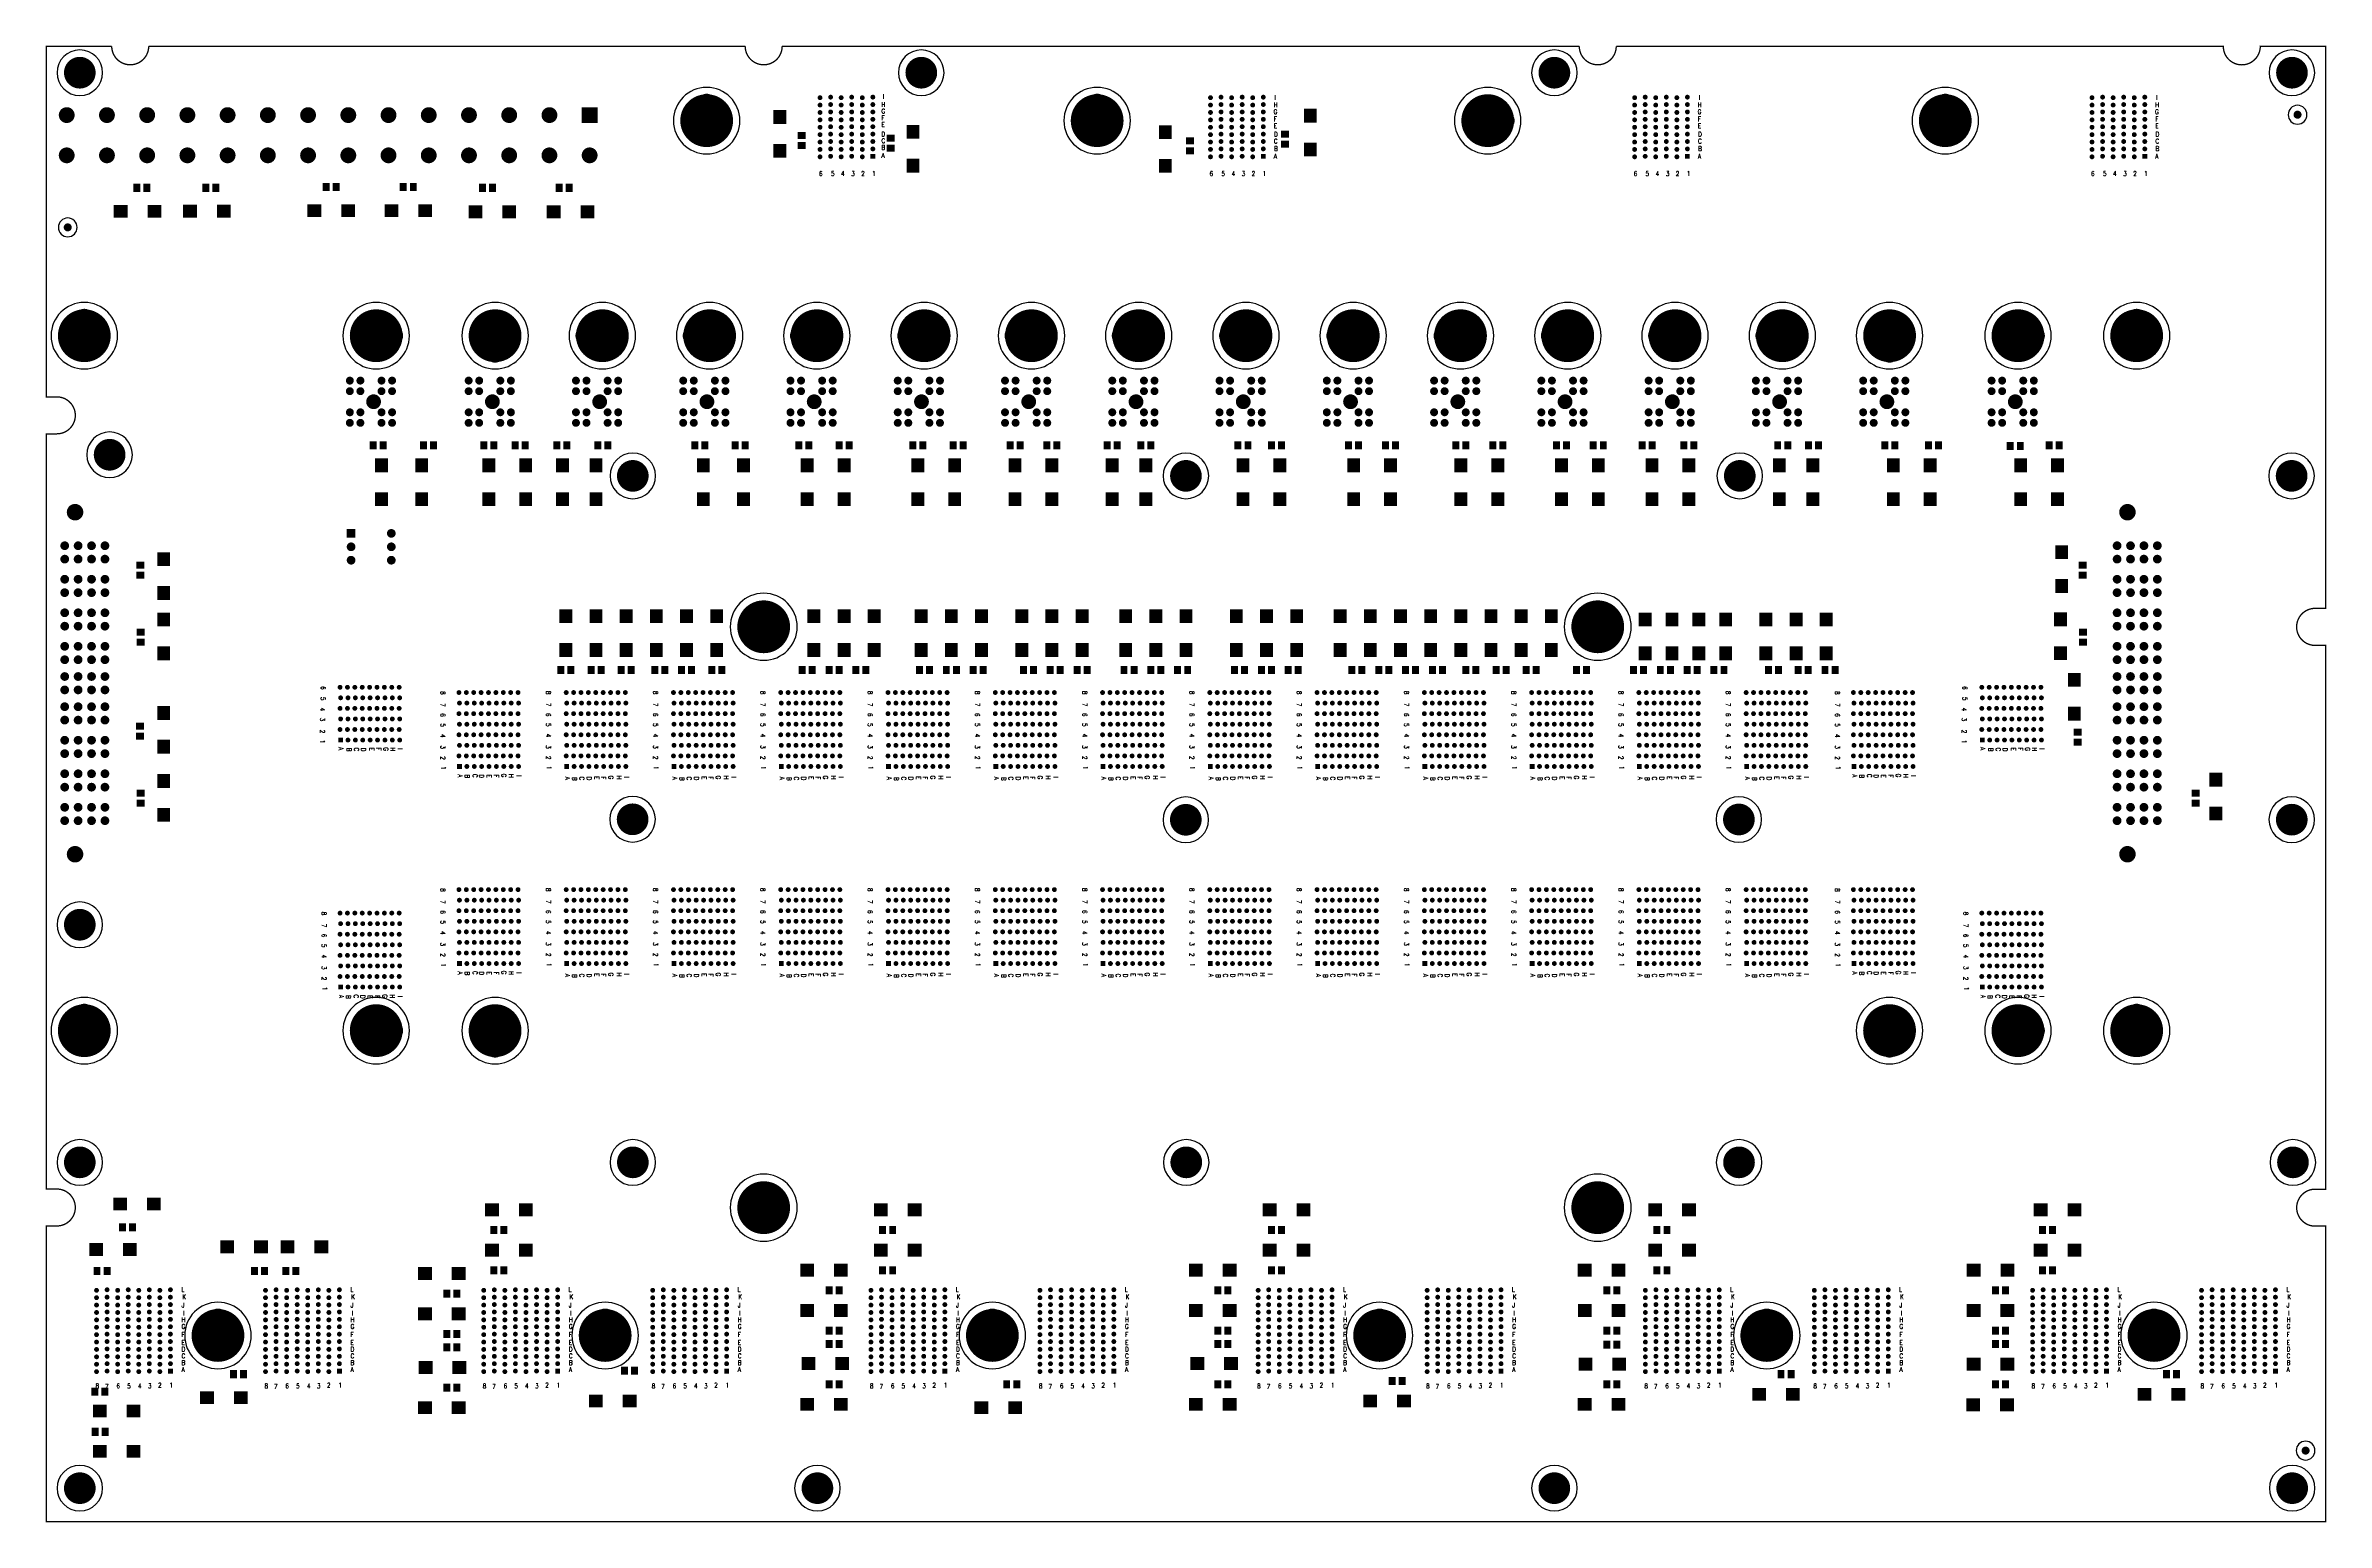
# Model space of a CAD drawing. Extents: x 0 to 432, y 0 to 280.
import ezdxf

# ---------------------------------------------------------------- set-up
doc = ezdxf.new("R2010")
doc.units = 0
doc.header["$MEASUREMENT"] = 0
doc.linetypes.add('KEEPOUT_00011000$0', pattern=[2, 1, 1])
doc.linetypes.add('KEEPOUT_00011110$0', pattern=[2, 1, 1])
doc.layers.get('0').update_dxf_attribs({"linetype": 'CONTINUOUS'})
for name, color, linetype in [('BOARD_OUTLINE_00', 3, 'CONTINUOUS'), ('DRIL_PLTE_THRU_07', 176, 'CONTINUOUS'), ('DRIL_SYMBOL', 3, 'CONTINUOUS'), ('KEEPOUT_-1', 3, 'CONTINUOUS'), ('KEEPOUT_00', 6, 'CONTINUOUS'), ('KEEPOUT_07', 6, 'CONTINUOUS'), ('PADS_INNER', 5, 'CONTINUOUS'), ('PADS_TOP', 1, 'CONTINUOUS'), ('PART_TOP_TEXT_26', 112, 'CONTINUOUS')]:
    doc.layers.add(name, color=color, linetype=linetype)
doc.styles.add('W0$127', font='simplex', dxfattribs={"width": 0.75})

# ---------------------------------------------------------------- blocks, each defined once
blk = doc.blocks.new('SMOOTH_0$254')
at = {"const_width": 0.127}
blk.add_lwpolyline([(-0.0635, 0, 1), (0.0635, 0, 1)], format="xyb", close=True, dxfattribs=at)
blk = doc.blocks.new('BOARD_1')
at = {"layer": 'BOARD_OUTLINE_00', "const_width": 0.254}
blk.add_lwpolyline([(0, 0), (431.8, 0), (431.8, 55.96999), (429.8, 55.96999, -1), (429.8, 62.96999), (431.8, 62.96999), (431.8, 165.94328), (429.79848, 165.94328, -1), (429.79848, 172.96638), (431.8, 172.96638), (431.8, 279.4), (419.4, 279.4), (419.40226, 279.39, -1), (412.4, 279.39), (412.4, 279.4), (297.399964, 279.4, -1), (290.399978, 279.4), (139.400026, 279.4, -1), (132.4, 279.4), (19.4, 279.4, -1), (12.4, 279.4), (0, 279.4), (0, 213.01), (2, 213.01, -1), (2, 206.01), (0, 206.01), (0, 63), (2, 63, -1), (2, 56), (0, 56)], format="xyb", close=True, dxfattribs=at)
at = {"layer": 'BOARD_OUTLINE_00'}
for p in [(429.8, 55.96999), (431.8, 55.96999), (0, 0), (431.8, 0)]:
    blk.add_blockref('SMOOTH_0$254', p, dxfattribs=at)
blk = doc.blocks.new('PART_BODY_TOP_1039')
at = {"layer": 'KEEPOUT_-1', "linetype": 'KEEPOUT_00011000$0'}
blk.add_lwpolyline([(-6.3, 0, 1), (6.3, 0, 1)], format="xyb", close=True, dxfattribs=at)
at = {"layer": 'KEEPOUT_07', "linetype": 'KEEPOUT_00011000$0'}
blk.add_lwpolyline([(-6.3, 0, 1), (6.3, 0, 1)], format="xyb", close=True, dxfattribs=at)
blk = doc.blocks.new('DRIL_SYMBOL_5$15')
at = {"layer": 'DRIL_SYMBOL', "const_width": 0.0508}
for points in [[(-0.254, 0), (0.254, 0)], [(0, -0.254), (0, 0.254)]]:
    blk.add_lwpolyline(points, dxfattribs=at)
blk = doc.blocks.new('DRIL_HOLE_5$15')
at = {"const_width": 2.575}
blk.add_lwpolyline([(-1.2875, 0, 1), (1.2875, 0, 1)], format="xyb", close=True, dxfattribs=at)
blk.add_blockref('DRIL_SYMBOL_5$15', (0, 0))
blk = doc.blocks.new('PAD_0')
at = {"const_width": 5}
blk.add_lwpolyline([(0, -2.5, 1), (0, 2.5, 1)], format="xyb", close=True, dxfattribs=at)
blk = doc.blocks.new('STK_TOP_6')
at = {"layer": 'DRIL_PLTE_THRU_07'}
blk.add_blockref('DRIL_HOLE_5$15', (0, 0), dxfattribs=at)
at = {"layer": 'PADS_INNER'}
blk.add_blockref('PAD_0', (0, 0), dxfattribs=at)
at = {"layer": 'PADS_TOP'}
blk.add_blockref('PAD_0', (0, 0), dxfattribs=at)
blk = doc.blocks.new('DRIL_SYMBOL_2$55')
at = {"layer": 'DRIL_SYMBOL', "const_width": 0.0508}
for points in [[(-0.254, 0), (0.254, 0)], [(0, -0.254), (0, 0.254)]]:
    blk.add_lwpolyline(points, dxfattribs=at)
blk = doc.blocks.new('DRIL_HOLE_2$55')
at = {"const_width": 1.275}
blk.add_lwpolyline([(-0.6375, 0, 1), (0.6375, 0, 1)], format="xyb", close=True, dxfattribs=at)
blk.add_blockref('DRIL_SYMBOL_2$55', (0, 0))
blk = doc.blocks.new('PAD_1')
at = {"const_width": 1.75}
blk.add_lwpolyline([(0, -0.875, 1), (0, 0.875, 1)], format="xyb", close=True, dxfattribs=at)
blk = doc.blocks.new('STK_TOP_7')
at = {"layer": 'DRIL_PLTE_THRU_07'}
blk.add_blockref('DRIL_HOLE_2$55', (0, 0), dxfattribs=at)
at = {"layer": 'PADS_INNER'}
blk.add_blockref('PAD_1', (0, 0), dxfattribs=at)
at = {"layer": 'PADS_TOP'}
blk.add_blockref('PAD_1', (0, 0), dxfattribs=at)
blk = doc.blocks.new('SYM_TOP_5')
for name, p in [('PART_BODY_TOP_1039', (0, 0)), ('STK_TOP_6', (0, 0)), ('STK_TOP_7', (3.35, 0))]:
    blk.add_blockref(name, p)
blk = doc.blocks.new('PART_TOP_0')
blk.add_blockref('SYM_TOP_5', (0, 0))
blk = doc.blocks.new('PART_TOP_1')
blk.add_blockref('SYM_TOP_5', (0, 0))
blk = doc.blocks.new('PART_TOP_2')
blk.add_blockref('SYM_TOP_5', (0, 0))
blk = doc.blocks.new('PART_TOP_3')
blk.add_blockref('SYM_TOP_5', (0, 0))
blk = doc.blocks.new('PART_TOP_4')
blk.add_blockref('SYM_TOP_5', (0, 0))
blk = doc.blocks.new('PART_TOP_5')
blk.add_blockref('SYM_TOP_5', (0, 0))
blk = doc.blocks.new('PART_TOP_6')
blk.add_blockref('SYM_TOP_5', (0, 0))
blk = doc.blocks.new('PART_TOP_7')
blk.add_blockref('SYM_TOP_5', (0, 0))
blk = doc.blocks.new('PART_TOP_8')
blk.add_blockref('SYM_TOP_5', (0, 0))
blk = doc.blocks.new('PART_TOP_9')
blk.add_blockref('SYM_TOP_5', (0, 0))
blk = doc.blocks.new('PART_TOP_10')
blk.add_blockref('SYM_TOP_5', (0, 0))
blk = doc.blocks.new('PART_TOP_11')
blk.add_blockref('SYM_TOP_5', (0, 0))
blk = doc.blocks.new('PART_TOP_12')
blk.add_blockref('SYM_TOP_5', (0, 0))
blk = doc.blocks.new('PART_TOP_13')
blk.add_blockref('SYM_TOP_5', (0, 0))
blk = doc.blocks.new('PART_TOP_14')
blk.add_blockref('SYM_TOP_5', (0, 0))
blk = doc.blocks.new('PART_TOP_15')
blk.add_blockref('SYM_TOP_5', (0, 0))
blk = doc.blocks.new('PART_TOP_16')
blk.add_blockref('SYM_TOP_5', (0, 0))
blk = doc.blocks.new('PART_TOP_17')
blk.add_blockref('SYM_TOP_5', (0, 0))
blk = doc.blocks.new('PART_TOP_18')
blk.add_blockref('SYM_TOP_5', (0, 0))
blk = doc.blocks.new('PART_TOP_19')
blk.add_blockref('SYM_TOP_5', (0, 0))
blk = doc.blocks.new('PART_TOP_20')
blk.add_blockref('SYM_TOP_5', (0, 0))
blk = doc.blocks.new('PART_TOP_21')
blk.add_blockref('SYM_TOP_5', (0, 0))
blk = doc.blocks.new('PART_TOP_22')
blk.add_blockref('SYM_TOP_5', (0, 0))
blk = doc.blocks.new('PART_TOP_23')
blk.add_blockref('SYM_TOP_5', (0, 0))
blk = doc.blocks.new('PART_TOP_24')
blk.add_blockref('SYM_TOP_5', (0, 0))
blk = doc.blocks.new('PART_TOP_25')
blk.add_blockref('SYM_TOP_5', (0, 0))
blk = doc.blocks.new('PART_TOP_26')
blk.add_blockref('SYM_TOP_5', (0, 0))
blk = doc.blocks.new('PART_TOP_27')
blk.add_blockref('SYM_TOP_5', (0, 0))
blk = doc.blocks.new('PART_TOP_28')
blk.add_blockref('SYM_TOP_5', (0, 0))
blk = doc.blocks.new('PART_TOP_29')
blk.add_blockref('SYM_TOP_5', (0, 0))
blk = doc.blocks.new('PART_TOP_30')
blk.add_blockref('SYM_TOP_5', (0, 0))
blk = doc.blocks.new('PART_TOP_31')
blk.add_blockref('SYM_TOP_5', (0, 0))
blk = doc.blocks.new('PART_TOP_32')
blk.add_blockref('SYM_TOP_5', (0, 0))
blk = doc.blocks.new('PART_TOP_33')
blk.add_blockref('SYM_TOP_5', (0, 0))
blk = doc.blocks.new('PART_BODY_TOP_1057')
at = {"layer": 'PART_TOP_TEXT_26', "style": 'W0$127', "width": 0.75}
for s, p in [('H', (6.604, 3.81)), ('I', (6.858, 5.334)), ('G', (6.604, 2.54)), ('F', (6.604, 1.27)), ('E', (6.604, 0)), ('C', (6.604, -3.048)), ('D', (6.604, -1.778)), ('B', (6.604, -4.318)), ('6', (-5.207, -9.271)), ('5', (-2.9464, -9.271)), ('4', (-1.0414, -9.271)), ('3', (0.889, -9.271)), ('2', (2.7686, -9.271)), ('1', (4.8514, -9.271)), ('A', (6.604, -5.842))]:
    blk.add_text(s, height=0.889, dxfattribs=at).set_placement(p)
blk = doc.blocks.new('DRIL_SYMBOL_0$5')
at = {"layer": 'DRIL_SYMBOL', "const_width": 0.0508}
for points in [[(-0.254, 0), (0.254, 0)], [(0, -0.254), (0, 0.254)]]:
    blk.add_lwpolyline(points, dxfattribs=at)
blk = doc.blocks.new('DRIL_HOLE_0$5')
at = {"const_width": 0.25}
blk.add_lwpolyline([(-0.125, 0, 1), (0.125, 0, 1)], format="xyb", close=True, dxfattribs=at)
blk.add_blockref('DRIL_SYMBOL_0$5', (0, 0))
blk = doc.blocks.new('PAD_2')
at = {"const_width": 0.4572}
blk.add_lwpolyline([(0, -0.2286, 1), (0, 0.2286, 1)], format="xyb", close=True, dxfattribs=at)
blk = doc.blocks.new('STK_TOP_8')
at = {"layer": 'DRIL_PLTE_THRU_07'}
blk.add_blockref('DRIL_HOLE_0$5', (0, 0), dxfattribs=at)
at = {"layer": 'PADS_INNER'}
blk.add_blockref('PAD_2', (0, 0), dxfattribs=at)
at = {"layer": 'PADS_TOP'}
blk.add_blockref('PAD_2', (0, 0), dxfattribs=at)
blk = doc.blocks.new('PAD_4')
at = {"const_width": 0.9144}
blk.add_lwpolyline([(-0.4572, 0), (0.4572, 0)], dxfattribs=at)
blk = doc.blocks.new('STK_TOP_9')
at = {"layer": 'DRIL_PLTE_THRU_07'}
blk.add_blockref('DRIL_HOLE_0$5', (0, 0), dxfattribs=at)
at = {"layer": 'PADS_INNER'}
blk.add_blockref('PAD_2', (0, 0), dxfattribs=at)
at = {"layer": 'PADS_TOP'}
blk.add_blockref('PAD_4', (0, 0), dxfattribs=at)
blk = doc.blocks.new('SYM_TOP_23')
for name, p in [('STK_TOP_8', (-5.0292, 5.55)), ('STK_TOP_8', (-5.0292, 4.15)), ('PART_BODY_TOP_1057', (0, 0)), ('STK_TOP_8', (-3.029204, 5.65)), ('STK_TOP_8', (-3.029204, 4.25)), ('STK_TOP_8', (-1.029208, 5.55)), ('STK_TOP_8', (-1.029208, 4.15)), ('STK_TOP_8', (0.970788, 5.65)), ('STK_TOP_8', (0.970788, 4.25)), ('STK_TOP_8', (2.970784, 5.55)), ('STK_TOP_8', (2.970784, 4.15)), ('STK_TOP_8', (4.97078, 5.65)), ('STK_TOP_8', (4.97078, 4.25)), ('STK_TOP_8', (-5.0292, 2.75)), ('STK_TOP_8', (-5.0292, 1.35)), ('STK_TOP_8', (-5.0292, -0.05)), ('STK_TOP_8', (-3.029204, 2.85)), ('STK_TOP_8', (-3.029204, 1.45)), ('STK_TOP_8', (-3.029204, 0.05)), ('STK_TOP_8', (-1.029208, 2.75)), ('STK_TOP_8', (-1.029208, 1.35)), ('STK_TOP_8', (-1.029208, -0.05)), ('STK_TOP_8', (0.970788, 2.85)), ('STK_TOP_8', (0.970788, 1.45)), ('STK_TOP_8', (0.970788, 0.05)), ('STK_TOP_8', (2.970784, 2.75)), ('STK_TOP_8', (2.970784, 1.35)), ('STK_TOP_8', (2.970784, -0.05)), ('STK_TOP_8', (4.97078, 2.85)), ('STK_TOP_8', (4.97078, 1.45)), ('STK_TOP_8', (4.97078, 0.05)), ('STK_TOP_8', (-5.0292, -1.45)), ('STK_TOP_8', (-5.0292, -2.85)), ('STK_TOP_8', (-5.0292, -4.25)), ('STK_TOP_8', (-3.029204, -1.35)), ('STK_TOP_8', (-3.029204, -2.75)), ('STK_TOP_8', (-3.029204, -4.15)), ('STK_TOP_8', (-1.029208, -1.45)), ('STK_TOP_8', (-1.029208, -2.85)), ('STK_TOP_8', (-1.029208, -4.25)), ('STK_TOP_8', (0.970788, -1.35)), ('STK_TOP_8', (0.970788, -2.75)), ('STK_TOP_8', (0.970788, -4.15)), ('STK_TOP_8', (2.970784, -1.45)), ('STK_TOP_8', (2.970784, -2.85)), ('STK_TOP_8', (2.970784, -4.25)), ('STK_TOP_8', (4.97078, -1.35)), ('STK_TOP_8', (4.97078, -2.75)), ('STK_TOP_8', (4.97078, -4.15)), ('STK_TOP_8', (-5.0292, -5.65)), ('STK_TOP_8', (-3.029204, -5.55)), ('STK_TOP_8', (-1.029208, -5.65)), ('STK_TOP_8', (0.970788, -5.55)), ('STK_TOP_8', (2.970784, -5.65)), ('STK_TOP_9', (4.97078, -5.55))]:
    blk.add_blockref(name, p)
blk = doc.blocks.new('PART_TOP_34')
blk.add_blockref('SYM_TOP_23', (0, 0))
blk = doc.blocks.new('PART_BODY_TOP_1040')
at = {"layer": 'PART_TOP_TEXT_26', "style": 'W0$127', "width": 0.75}
for s, p in [('H', (6.9342, 3.7592)), ('I', (7.112, 5.1562)), ('G', (6.9088, 2.4384)), ('F', (6.9596, 1.0668)), ('E', (6.9596, -0.254)), ('C', (6.985, -3.1242)), ('D', (7.0104, -1.8288)), ('B', (7.0104, -4.5466)), ('6', (-5.207, -9.271)), ('5', (-2.9464, -9.271)), ('4', (-1.0414, -9.271)), ('3', (0.889, -9.271)), ('2', (2.7686, -9.271)), ('1', (4.8514, -9.271)), ('A', (6.9596, -5.9944))]:
    blk.add_text(s, height=0.889, dxfattribs=at).set_placement(p)
blk = doc.blocks.new('SYM_TOP_6')
for name, p in [('STK_TOP_8', (-5.0292, 5.55)), ('STK_TOP_8', (-5.0292, 4.15)), ('PART_BODY_TOP_1040', (0, 0)), ('STK_TOP_8', (-3.029204, 5.65)), ('STK_TOP_8', (-3.029204, 4.25)), ('STK_TOP_8', (-1.029208, 5.55)), ('STK_TOP_8', (-1.029208, 4.15)), ('STK_TOP_8', (0.970788, 5.65)), ('STK_TOP_8', (0.970788, 4.25)), ('STK_TOP_8', (2.970784, 5.55)), ('STK_TOP_8', (2.970784, 4.15)), ('STK_TOP_8', (4.97078, 5.65)), ('STK_TOP_8', (4.97078, 4.25)), ('STK_TOP_8', (-5.0292, 2.75)), ('STK_TOP_8', (-5.0292, 1.35)), ('STK_TOP_8', (-5.0292, -0.05)), ('STK_TOP_8', (-3.029204, 2.85)), ('STK_TOP_8', (-3.029204, 1.45)), ('STK_TOP_8', (-3.029204, 0.05)), ('STK_TOP_8', (-1.029208, 2.75)), ('STK_TOP_8', (-1.029208, 1.35)), ('STK_TOP_8', (-1.029208, -0.05)), ('STK_TOP_8', (0.970788, 2.85)), ('STK_TOP_8', (0.970788, 1.45)), ('STK_TOP_8', (0.970788, 0.05)), ('STK_TOP_8', (2.970784, 2.75)), ('STK_TOP_8', (2.970784, 1.35)), ('STK_TOP_8', (2.970784, -0.05)), ('STK_TOP_8', (4.97078, 2.85)), ('STK_TOP_8', (4.97078, 1.45)), ('STK_TOP_8', (4.97078, 0.05)), ('STK_TOP_8', (-5.0292, -1.45)), ('STK_TOP_8', (-5.0292, -2.85)), ('STK_TOP_8', (-5.0292, -4.25)), ('STK_TOP_8', (-3.029204, -1.35)), ('STK_TOP_8', (-3.029204, -2.75)), ('STK_TOP_8', (-3.029204, -4.15)), ('STK_TOP_8', (-1.029208, -1.45)), ('STK_TOP_8', (-1.029208, -2.85)), ('STK_TOP_8', (-1.029208, -4.25)), ('STK_TOP_8', (0.970788, -1.35)), ('STK_TOP_8', (0.970788, -2.75)), ('STK_TOP_8', (0.970788, -4.15)), ('STK_TOP_8', (2.970784, -1.45)), ('STK_TOP_8', (2.970784, -2.85)), ('STK_TOP_8', (2.970784, -4.25)), ('STK_TOP_8', (4.97078, -1.35)), ('STK_TOP_8', (4.97078, -2.75)), ('STK_TOP_8', (4.97078, -4.15)), ('STK_TOP_8', (-5.0292, -5.65)), ('STK_TOP_8', (-3.029204, -5.55)), ('STK_TOP_8', (-1.029208, -5.65)), ('STK_TOP_8', (0.970788, -5.55)), ('STK_TOP_8', (2.970784, -5.65)), ('STK_TOP_9', (4.97078, -5.55))]:
    blk.add_blockref(name, p)
blk = doc.blocks.new('PART_TOP_35')
blk.add_blockref('SYM_TOP_6', (0, 0))
blk = doc.blocks.new('PART_TOP_36')
blk.add_blockref('SYM_TOP_6', (0, 0))
blk = doc.blocks.new('PART_TOP_37')
blk.add_blockref('SYM_TOP_6', (0, 0))
blk = doc.blocks.new('PART_BODY_TOP_1041')
at = {"layer": 'PART_TOP_TEXT_26', "style": 'W0$127', "width": 0.75}
for s, p in [('H', (8.4074, 3.81)), ('I', (8.636, 5.2832)), ('G', (8.3566, 2.413)), ('E', (8.509, -0.381)), ('F', (8.5344, 0.9906)), ('C', (8.4074, -3.048)), ('D', (8.4836, -1.8034)), ('B', (8.509, -4.5212)), ('8', (-7.2644, -9.1186)), ('7', (-4.9784, -9.1186)), ('6', (-3.0734, -9.1186)), ('5', (-1.1684, -9.1186)), ('4', (0.8636, -9.1186)), ('3', (3.0226, -9.1186)), ('2', (5.0546, -9.1186)), ('1', (6.9596, -8.9916)), ('A', (8.4836, -5.842))]:
    blk.add_text(s, height=0.889, dxfattribs=at).set_placement(p)
blk = doc.blocks.new('STK_TOP_10')
at = {"layer": 'DRIL_PLTE_THRU_07'}
blk.add_blockref('DRIL_HOLE_0$5', (0, 0), dxfattribs=at)
at = {"layer": 'PADS_INNER'}
blk.add_blockref('PAD_4', (0, 0), dxfattribs=at)
at = {"layer": 'PADS_TOP'}
blk.add_blockref('PAD_4', (0, 0), dxfattribs=at)
blk = doc.blocks.new('SYM_TOP_7')
for name, p in [('STK_TOP_8', (-7, 5.55)), ('STK_TOP_8', (-7, 4.15)), ('PART_BODY_TOP_1041', (0, 0)), ('STK_TOP_8', (-5, 5.65)), ('STK_TOP_8', (-5, 4.25)), ('STK_TOP_8', (-3, 5.55)), ('STK_TOP_8', (-3, 4.15)), ('STK_TOP_8', (-1, 5.65)), ('STK_TOP_8', (-1, 4.25)), ('STK_TOP_8', (1, 5.55)), ('STK_TOP_8', (1, 4.15)), ('STK_TOP_8', (3, 5.65)), ('STK_TOP_8', (3, 4.25)), ('STK_TOP_8', (5, 5.55)), ('STK_TOP_8', (5, 4.15)), ('STK_TOP_8', (7, 5.65)), ('STK_TOP_8', (7, 4.25)), ('STK_TOP_8', (-7, 2.75)), ('STK_TOP_8', (-7, 1.35)), ('STK_TOP_8', (-7, -0.05)), ('STK_TOP_8', (-5, 2.85)), ('STK_TOP_8', (-5, 1.45)), ('STK_TOP_8', (-5, 0.05)), ('STK_TOP_8', (-3, 2.75)), ('STK_TOP_8', (-3, 1.35)), ('STK_TOP_8', (-3, -0.05)), ('STK_TOP_8', (-1, 2.85)), ('STK_TOP_8', (-1, 1.45)), ('STK_TOP_8', (-1, 0.05)), ('STK_TOP_8', (1, 2.75)), ('STK_TOP_8', (1, 1.35)), ('STK_TOP_8', (1, -0.05)), ('STK_TOP_8', (3, 2.85)), ('STK_TOP_8', (3, 1.45)), ('STK_TOP_8', (3, 0.05)), ('STK_TOP_8', (5, 2.75)), ('STK_TOP_8', (5, 1.35)), ('STK_TOP_8', (5, -0.05)), ('STK_TOP_8', (7, 2.85)), ('STK_TOP_8', (7, 1.45)), ('STK_TOP_8', (7, 0.05)), ('STK_TOP_8', (-7, -1.45)), ('STK_TOP_8', (-7, -2.85)), ('STK_TOP_8', (-7, -4.25)), ('STK_TOP_8', (-5, -1.35)), ('STK_TOP_8', (-5, -2.75)), ('STK_TOP_8', (-5, -4.15)), ('STK_TOP_8', (-3, -1.45)), ('STK_TOP_8', (-3, -2.85)), ('STK_TOP_8', (-3, -4.25)), ('STK_TOP_8', (-1, -1.35)), ('STK_TOP_8', (-1, -2.75)), ('STK_TOP_8', (-1, -4.15)), ('STK_TOP_8', (1, -1.45)), ('STK_TOP_8', (1, -2.85)), ('STK_TOP_8', (1, -4.25)), ('STK_TOP_8', (3, -1.35)), ('STK_TOP_8', (3, -2.75)), ('STK_TOP_8', (3, -4.15)), ('STK_TOP_8', (5, -1.45)), ('STK_TOP_8', (5, -2.85)), ('STK_TOP_8', (5, -4.25)), ('STK_TOP_8', (7, -1.35)), ('STK_TOP_8', (7, -2.75)), ('STK_TOP_8', (7, -4.15)), ('STK_TOP_8', (-7, -5.65)), ('STK_TOP_8', (-5, -5.55)), ('STK_TOP_8', (-3, -5.65)), ('STK_TOP_8', (-1, -5.55)), ('STK_TOP_8', (1, -5.65)), ('STK_TOP_8', (3, -5.55)), ('STK_TOP_8', (5, -5.65)), ('STK_TOP_10', (7, -5.55))]:
    blk.add_blockref(name, p)
blk = doc.blocks.new('PART_TOP_38')
blk.add_blockref('SYM_TOP_7', (0, 0))
blk = doc.blocks.new('PART_BODY_TOP_1042')
at = {"layer": 'PART_TOP_TEXT_26', "style": 'W0$127', "width": 0.75}
for s, p in [('H', (6.3754, 3.9116)), ('I', (6.5532, 5.3086)), ('G', (6.35, 2.5908)), ('F', (6.4008, 1.2192)), ('E', (6.4008, -0.1016)), ('C', (6.4262, -2.9718)), ('D', (6.4516, -1.6764)), ('B', (6.4516, -4.3942)), ('6', (-5.207, -9.2964)), ('5', (-3.175, -9.2964)), ('4', (-1.143, -9.4234)), ('3', (0.762, -9.4234)), ('2', (3.048, -9.4234)), ('1', (4.953, -9.4234)), ('A', (6.3246, -5.9182))]:
    blk.add_text(s, height=0.889, dxfattribs=at).set_placement(p)
blk = doc.blocks.new('STK_TOP_11')
at = {"layer": 'DRIL_PLTE_THRU_07'}
blk.add_blockref('DRIL_HOLE_0$5', (0, 0), dxfattribs=at)
at = {"layer": 'PADS_INNER'}
blk.add_blockref('PAD_4', (0, 0), dxfattribs=at)
at = {"layer": 'PADS_TOP'}
blk.add_blockref('PAD_4', (0, 0), dxfattribs=at)
blk = doc.blocks.new('SYM_TOP_8')
for name, p in [('STK_TOP_8', (-5, 5.55)), ('STK_TOP_8', (-5, 4.15)), ('PART_BODY_TOP_1042', (0, 0)), ('STK_TOP_8', (-3, 5.65)), ('STK_TOP_8', (-3, 4.25)), ('STK_TOP_8', (-1, 5.55)), ('STK_TOP_8', (-1, 4.15)), ('STK_TOP_8', (1, 5.65)), ('STK_TOP_8', (1, 4.25)), ('STK_TOP_8', (3, 5.55)), ('STK_TOP_8', (3, 4.15)), ('STK_TOP_8', (5, 5.65)), ('STK_TOP_8', (5, 4.25)), ('STK_TOP_8', (-5, 2.75)), ('STK_TOP_8', (-5, 1.35)), ('STK_TOP_8', (-5, -0.05)), ('STK_TOP_8', (-3, 2.85)), ('STK_TOP_8', (-3, 1.45)), ('STK_TOP_8', (-3, 0.05)), ('STK_TOP_8', (-1, 2.75)), ('STK_TOP_8', (-1, 1.35)), ('STK_TOP_8', (-1, -0.05)), ('STK_TOP_8', (1, 2.85)), ('STK_TOP_8', (1, 1.45)), ('STK_TOP_8', (1, 0.05)), ('STK_TOP_8', (3, 2.75)), ('STK_TOP_8', (3, 1.35)), ('STK_TOP_8', (3, -0.05)), ('STK_TOP_8', (5, 2.85)), ('STK_TOP_8', (5, 1.45)), ('STK_TOP_8', (5, 0.05)), ('STK_TOP_8', (-5, -1.45)), ('STK_TOP_8', (-5, -2.85)), ('STK_TOP_8', (-5, -4.25)), ('STK_TOP_8', (-3, -1.35)), ('STK_TOP_8', (-3, -2.75)), ('STK_TOP_8', (-3, -4.15)), ('STK_TOP_8', (-1, -1.45)), ('STK_TOP_8', (-1, -2.85)), ('STK_TOP_8', (-1, -4.25)), ('STK_TOP_8', (1, -1.35)), ('STK_TOP_8', (1, -2.75)), ('STK_TOP_8', (1, -4.15)), ('STK_TOP_8', (3, -1.45)), ('STK_TOP_8', (3, -2.85)), ('STK_TOP_8', (3, -4.25)), ('STK_TOP_8', (5, -1.35)), ('STK_TOP_8', (5, -2.75)), ('STK_TOP_8', (5, -4.15)), ('STK_TOP_8', (-5, -5.65)), ('STK_TOP_8', (-3, -5.55)), ('STK_TOP_8', (-1, -5.65)), ('STK_TOP_8', (1, -5.55)), ('STK_TOP_8', (3, -5.65)), ('STK_TOP_11', (5, -5.55))]:
    blk.add_blockref(name, p)
blk = doc.blocks.new('PART_TOP_39')
blk.add_blockref('SYM_TOP_8', (0, 0))
blk = doc.blocks.new('PART_BODY_TOP_1043')
at = {"layer": 'PART_TOP_TEXT_26', "style": 'W0$127', "width": 0.75}
for s, p in [('J', (9.1186, 4.3942)), ('L', (9.0678, 7.366)), ('K', (9.2456, 5.969)), ('G', (9.1186, 0.3556)), ('H', (9.1186, 1.6256)), ('I', (9.3726, 2.8956)), ('F', (9.1186, -1.1684)), ('E', (9.1186, -2.6924)), ('D', (9.1186, -3.9624)), ('A', (9.1186, -7.7724)), ('C', (9.1186, -5.2324)), ('B', (9.1186, -6.5024)), ('8', (-7.1882, -10.8966)), ('7', (-5.3848, -11.0236)), ('6', (-3.2258, -10.8966)), ('5', (-1.1938, -10.8966)), ('4', (0.8382, -10.8966)), ('3', (2.7432, -10.8966)), ('2', (4.6482, -10.7696)), ('1', (6.8072, -10.7696))]:
    blk.add_text(s, height=0.889, dxfattribs=at).set_placement(p)
blk = doc.blocks.new('SYM_TOP_9')
for name, p in [('STK_TOP_8', (-7, 7.65)), ('STK_TOP_8', (-7, 6.25)), ('STK_TOP_8', (-7, 4.85)), ('PART_BODY_TOP_1043', (0, 0)), ('STK_TOP_8', (-5, 7.75)), ('STK_TOP_8', (-5, 6.35)), ('STK_TOP_8', (-5, 4.95)), ('STK_TOP_8', (-3, 7.65)), ('STK_TOP_8', (-3, 6.25)), ('STK_TOP_8', (-3, 4.85)), ('STK_TOP_8', (-1, 7.75)), ('STK_TOP_8', (-1, 6.35)), ('STK_TOP_8', (-1, 4.95)), ('STK_TOP_8', (1, 7.65)), ('STK_TOP_8', (1, 6.25)), ('STK_TOP_8', (1, 4.85)), ('STK_TOP_8', (3, 7.75)), ('STK_TOP_8', (3, 6.35)), ('STK_TOP_8', (3, 4.95)), ('STK_TOP_8', (5, 7.65)), ('STK_TOP_8', (5, 6.25)), ('STK_TOP_8', (5, 4.85)), ('STK_TOP_8', (7, 7.75)), ('STK_TOP_8', (7, 6.35)), ('STK_TOP_8', (7, 4.95)), ('STK_TOP_8', (-7, 3.45)), ('STK_TOP_8', (-7, 2.05)), ('STK_TOP_8', (-7, 0.65)), ('STK_TOP_8', (-5, 3.55)), ('STK_TOP_8', (-5, 2.15)), ('STK_TOP_8', (-5, 0.75)), ('STK_TOP_8', (-3, 3.45)), ('STK_TOP_8', (-3, 2.05)), ('STK_TOP_8', (-3, 0.65)), ('STK_TOP_8', (-1, 3.55)), ('STK_TOP_8', (-1, 2.15)), ('STK_TOP_8', (-1, 0.75)), ('STK_TOP_8', (1, 3.45)), ('STK_TOP_8', (1, 2.05)), ('STK_TOP_8', (1, 0.65)), ('STK_TOP_8', (3, 3.55)), ('STK_TOP_8', (3, 2.15)), ('STK_TOP_8', (3, 0.75)), ('STK_TOP_8', (5, 3.45)), ('STK_TOP_8', (5, 2.05)), ('STK_TOP_8', (5, 0.65)), ('STK_TOP_8', (7, 3.55)), ('STK_TOP_8', (7, 2.15)), ('STK_TOP_8', (7, 0.75)), ('STK_TOP_8', (-7, -0.75)), ('STK_TOP_8', (-7, -2.15)), ('STK_TOP_8', (-7, -3.55)), ('STK_TOP_8', (-5, -0.65)), ('STK_TOP_8', (-5, -2.05)), ('STK_TOP_8', (-5, -3.45)), ('STK_TOP_8', (-3, -0.75)), ('STK_TOP_8', (-3, -2.15)), ('STK_TOP_8', (-3, -3.55)), ('STK_TOP_8', (-1, -0.65)), ('STK_TOP_8', (-1, -2.05)), ('STK_TOP_8', (-1, -3.45)), ('STK_TOP_8', (1, -0.75)), ('STK_TOP_8', (1, -2.15)), ('STK_TOP_8', (1, -3.55)), ('STK_TOP_8', (3, -0.65)), ('STK_TOP_8', (3, -2.05)), ('STK_TOP_8', (3, -3.45)), ('STK_TOP_8', (5, -0.75)), ('STK_TOP_8', (5, -2.15)), ('STK_TOP_8', (5, -3.55)), ('STK_TOP_8', (7, -0.65)), ('STK_TOP_8', (7, -2.05)), ('STK_TOP_8', (7, -3.45)), ('STK_TOP_8', (-7, -4.95)), ('STK_TOP_8', (-7, -6.35)), ('STK_TOP_8', (-7, -7.75)), ('STK_TOP_8', (-5, -4.85)), ('STK_TOP_8', (-5, -6.25)), ('STK_TOP_8', (-5, -7.65)), ('STK_TOP_8', (-3, -4.95)), ('STK_TOP_8', (-3, -6.35)), ('STK_TOP_8', (-3, -7.75)), ('STK_TOP_8', (-1, -4.85)), ('STK_TOP_8', (-1, -6.25)), ('STK_TOP_8', (-1, -7.65)), ('STK_TOP_8', (1, -4.95)), ('STK_TOP_8', (1, -6.35)), ('STK_TOP_8', (1, -7.75)), ('STK_TOP_8', (3, -4.85)), ('STK_TOP_8', (3, -6.25)), ('STK_TOP_8', (3, -7.65)), ('STK_TOP_8', (5, -4.95)), ('STK_TOP_8', (5, -6.35)), ('STK_TOP_8', (5, -7.75)), ('STK_TOP_9', (7, -7.65)), ('STK_TOP_8', (7, -4.85)), ('STK_TOP_8', (7, -6.25))]:
    blk.add_blockref(name, p)
blk = doc.blocks.new('PART_TOP_40')
blk.add_blockref('SYM_TOP_9', (0, 0))
blk = doc.blocks.new('PART_TOP_41')
blk.add_blockref('SYM_TOP_9', (0, 0))
blk = doc.blocks.new('PART_TOP_42')
blk.add_blockref('SYM_TOP_9', (0, 0))
blk = doc.blocks.new('PART_TOP_43')
blk.add_blockref('SYM_TOP_9', (0, 0))
blk = doc.blocks.new('PART_TOP_44')
blk.add_blockref('SYM_TOP_9', (0, 0))
blk = doc.blocks.new('PART_TOP_45')
blk.add_blockref('SYM_TOP_9', (0, 0))
blk = doc.blocks.new('PART_TOP_46')
blk.add_blockref('SYM_TOP_9', (0, 0))
blk = doc.blocks.new('PART_TOP_47')
blk.add_blockref('SYM_TOP_9', (0, 0))
blk = doc.blocks.new('PART_TOP_48')
blk.add_blockref('SYM_TOP_9', (0, 0))
blk = doc.blocks.new('PART_TOP_49')
blk.add_blockref('SYM_TOP_9', (0, 0))
blk = doc.blocks.new('PART_TOP_50')
blk.add_blockref('SYM_TOP_9', (0, 0))
blk = doc.blocks.new('PART_TOP_51')
blk.add_blockref('SYM_TOP_9', (0, 0))
blk = doc.blocks.new('PART_TOP_52')
blk.add_blockref('SYM_TOP_7', (0, 0))
blk = doc.blocks.new('PART_TOP_53')
blk.add_blockref('SYM_TOP_7', (0, 0))
blk = doc.blocks.new('PART_TOP_54')
blk.add_blockref('SYM_TOP_7', (0, 0))
blk = doc.blocks.new('PART_TOP_55')
blk.add_blockref('SYM_TOP_7', (0, 0))
blk = doc.blocks.new('PART_BODY_TOP_1044')
at = {"layer": 'PART_TOP_TEXT_26', "style": 'W0$127', "width": 0.75}
for s, p in [('H', (8.7122, 3.9116)), ('I', (8.8646, 5.3594)), ('G', (8.7122, 2.3876)), ('E', (8.8138, -0.3048)), ('F', (8.8646, 0.9652)), ('C', (8.9154, -3.1242)), ('D', (8.9154, -1.7526)), ('B', (8.9916, -4.4958)), ('8', (-7.3152, -9.4742)), ('7', (-5.0292, -9.4742)), ('6', (-3.1242, -9.4742)), ('5', (-1.2192, -9.4742)), ('4', (0.8128, -9.4742)), ('3', (2.9718, -9.4742)), ('2', (5.0038, -9.4742)), ('1', (6.9088, -9.3472)), ('A', (8.9408, -5.842))]:
    blk.add_text(s, height=0.889, dxfattribs=at).set_placement(p)
blk = doc.blocks.new('SYM_TOP_10')
for name, p in [('STK_TOP_8', (-7, 5.55)), ('STK_TOP_8', (-7, 4.15)), ('PART_BODY_TOP_1044', (0, 0)), ('STK_TOP_8', (-5, 5.65)), ('STK_TOP_8', (-5, 4.25)), ('STK_TOP_8', (-3, 5.55)), ('STK_TOP_8', (-3, 4.15)), ('STK_TOP_8', (-1, 5.65)), ('STK_TOP_8', (-1, 4.25)), ('STK_TOP_8', (1, 5.55)), ('STK_TOP_8', (1, 4.15)), ('STK_TOP_8', (3, 5.65)), ('STK_TOP_8', (3, 4.25)), ('STK_TOP_8', (5, 5.55)), ('STK_TOP_8', (5, 4.15)), ('STK_TOP_8', (7, 5.65)), ('STK_TOP_8', (7, 4.25)), ('STK_TOP_8', (-7, 2.75)), ('STK_TOP_8', (-7, 1.35)), ('STK_TOP_8', (-7, -0.05)), ('STK_TOP_8', (-5, 2.85)), ('STK_TOP_8', (-5, 1.45)), ('STK_TOP_8', (-5, 0.05)), ('STK_TOP_8', (-3, 2.75)), ('STK_TOP_8', (-3, 1.35)), ('STK_TOP_8', (-3, -0.05)), ('STK_TOP_8', (-1, 2.85)), ('STK_TOP_8', (-1, 1.45)), ('STK_TOP_8', (-1, 0.05)), ('STK_TOP_8', (1, 2.75)), ('STK_TOP_8', (1, 1.35)), ('STK_TOP_8', (1, -0.05)), ('STK_TOP_8', (3, 2.85)), ('STK_TOP_8', (3, 1.45)), ('STK_TOP_8', (3, 0.05)), ('STK_TOP_8', (5, 2.75)), ('STK_TOP_8', (5, 1.35)), ('STK_TOP_8', (5, -0.05)), ('STK_TOP_8', (7, 2.85)), ('STK_TOP_8', (7, 1.45)), ('STK_TOP_8', (7, 0.05)), ('STK_TOP_8', (-7, -1.45)), ('STK_TOP_8', (-7, -2.85)), ('STK_TOP_8', (-7, -4.25)), ('STK_TOP_8', (-5, -1.35)), ('STK_TOP_8', (-5, -2.75)), ('STK_TOP_8', (-5, -4.15)), ('STK_TOP_8', (-3, -1.45)), ('STK_TOP_8', (-3, -2.85)), ('STK_TOP_8', (-3, -4.25)), ('STK_TOP_8', (-1, -1.35)), ('STK_TOP_8', (-1, -2.75)), ('STK_TOP_8', (-1, -4.15)), ('STK_TOP_8', (1, -1.45)), ('STK_TOP_8', (1, -2.85)), ('STK_TOP_8', (1, -4.25)), ('STK_TOP_8', (3, -1.35)), ('STK_TOP_8', (3, -2.75)), ('STK_TOP_8', (3, -4.15)), ('STK_TOP_8', (5, -1.45)), ('STK_TOP_8', (5, -2.85)), ('STK_TOP_8', (5, -4.25)), ('STK_TOP_8', (7, -1.35)), ('STK_TOP_8', (7, -2.75)), ('STK_TOP_8', (7, -4.15)), ('STK_TOP_8', (-7, -5.65)), ('STK_TOP_8', (-5, -5.55)), ('STK_TOP_8', (-3, -5.65)), ('STK_TOP_8', (-1, -5.55)), ('STK_TOP_8', (1, -5.65)), ('STK_TOP_8', (3, -5.55)), ('STK_TOP_8', (5, -5.65)), ('STK_TOP_9', (7, -5.55))]:
    blk.add_blockref(name, p)
blk = doc.blocks.new('PART_TOP_56')
blk.add_blockref('SYM_TOP_10', (0, 0))
blk = doc.blocks.new('PART_TOP_57')
blk.add_blockref('SYM_TOP_10', (0, 0))
blk = doc.blocks.new('PART_TOP_58')
blk.add_blockref('SYM_TOP_10', (0, 0))
blk = doc.blocks.new('PART_TOP_59')
blk.add_blockref('SYM_TOP_10', (0, 0))
blk = doc.blocks.new('PART_TOP_60')
blk.add_blockref('SYM_TOP_10', (0, 0))
blk = doc.blocks.new('PART_TOP_61')
blk.add_blockref('SYM_TOP_10', (0, 0))
blk = doc.blocks.new('PART_TOP_62')
blk.add_blockref('SYM_TOP_10', (0, 0))
blk = doc.blocks.new('PART_TOP_63')
blk.add_blockref('SYM_TOP_10', (0, 0))
blk = doc.blocks.new('PART_TOP_64')
blk.add_blockref('SYM_TOP_10', (0, 0))
blk = doc.blocks.new('PART_TOP_65')
blk.add_blockref('SYM_TOP_10', (0, 0))
blk = doc.blocks.new('PART_TOP_66')
blk.add_blockref('SYM_TOP_10', (0, 0))
blk = doc.blocks.new('PART_TOP_67')
blk.add_blockref('SYM_TOP_10', (0, 0))
blk = doc.blocks.new('PART_TOP_68')
blk.add_blockref('SYM_TOP_10', (0, 0))
blk = doc.blocks.new('PART_TOP_69')
blk.add_blockref('SYM_TOP_10', (0, 0))
blk = doc.blocks.new('PART_TOP_70')
blk.add_blockref('SYM_TOP_10', (0, 0))
blk = doc.blocks.new('PART_TOP_71')
blk.add_blockref('SYM_TOP_10', (0, 0))
blk = doc.blocks.new('PART_TOP_72')
blk.add_blockref('SYM_TOP_10', (0, 0))
blk = doc.blocks.new('PART_TOP_73')
blk.add_blockref('SYM_TOP_10', (0, 0))
blk = doc.blocks.new('PART_TOP_74')
blk.add_blockref('SYM_TOP_10', (0, 0))
blk = doc.blocks.new('PART_TOP_75')
blk.add_blockref('SYM_TOP_10', (0, 0))
blk = doc.blocks.new('PART_TOP_76')
blk.add_blockref('SYM_TOP_10', (0, 0))
blk = doc.blocks.new('PART_TOP_77')
blk.add_blockref('SYM_TOP_10', (0, 0))
blk = doc.blocks.new('PART_TOP_78')
blk.add_blockref('SYM_TOP_10', (0, 0))
blk = doc.blocks.new('PART_TOP_79')
blk.add_blockref('SYM_TOP_10', (0, 0))
blk = doc.blocks.new('DRIL_SYMBOL_1$6')
at = {"layer": 'DRIL_SYMBOL', "const_width": 0.0508}
for points in [[(-0.254, 0), (0.254, 0)], [(0, -0.254), (0, 0.254)]]:
    blk.add_lwpolyline(points, dxfattribs=at)
blk = doc.blocks.new('DRIL_HOLE_1$6')
at = {"const_width": 0.8}
blk.add_lwpolyline([(-0.4, 0, 1), (0.4, 0, 1)], format="xyb", close=True, dxfattribs=at)
blk.add_blockref('DRIL_SYMBOL_1$6', (0, 0))
blk = doc.blocks.new('PAD_5')
at = {"const_width": 1.5}
blk.add_lwpolyline([(0, -0.75, 1), (0, 0.75, 1)], format="xyb", close=True, dxfattribs=at)
blk = doc.blocks.new('PAD_7')
at = {"const_width": 3}
blk.add_lwpolyline([(-1.5, 0), (1.5, 0)], dxfattribs=at)
blk = doc.blocks.new('STK_TOP_13')
at = {"layer": 'DRIL_PLTE_THRU_07'}
blk.add_blockref('DRIL_HOLE_1$6', (0, 0), dxfattribs=at)
at = {"layer": 'PADS_INNER'}
blk.add_blockref('PAD_5', (0, 0), dxfattribs=at)
at = {"layer": 'PADS_TOP'}
blk.add_blockref('PAD_7', (0, 0), dxfattribs=at)
blk = doc.blocks.new('STK_TOP_12')
at = {"layer": 'DRIL_PLTE_THRU_07'}
blk.add_blockref('DRIL_HOLE_1$6', (0, 0), dxfattribs=at)
at = {"layer": 'PADS_INNER'}
blk.add_blockref('PAD_5', (0, 0), dxfattribs=at)
at = {"layer": 'PADS_TOP'}
blk.add_blockref('PAD_5', (0, 0), dxfattribs=at)
blk = doc.blocks.new('SYM_TOP_11')
for name, p in [('STK_TOP_12', (-49.7078, 3.6322)), ('STK_TOP_12', (-42.0878, 3.6322)), ('STK_TOP_12', (-34.4678, 3.6322)), ('STK_TOP_12', (-26.8478, 3.6322)), ('STK_TOP_12', (-19.2278, 3.6322)), ('STK_TOP_12', (-11.6078, 3.6322)), ('STK_TOP_12', (-3.9878, 3.6322)), ('STK_TOP_12', (3.6322, 3.6322)), ('STK_TOP_12', (11.2522, 3.6322)), ('STK_TOP_12', (18.8722, 3.6322)), ('STK_TOP_12', (26.4922, 3.6322)), ('STK_TOP_12', (34.1122, 3.6322)), ('STK_TOP_12', (41.7322, 3.6322)), ('STK_TOP_12', (49.3522, 3.6322)), ('STK_TOP_13', (-49.7078, -3.9878)), ('STK_TOP_12', (-42.0878, -3.9878)), ('STK_TOP_12', (-34.4678, -3.9878)), ('STK_TOP_12', (-26.8478, -3.9878)), ('STK_TOP_12', (-19.2278, -3.9878)), ('STK_TOP_12', (-11.6078, -3.9878)), ('STK_TOP_12', (-3.9878, -3.9878)), ('STK_TOP_12', (3.6322, -3.9878)), ('STK_TOP_12', (11.2522, -3.9878)), ('STK_TOP_12', (18.8722, -3.9878)), ('STK_TOP_12', (26.4922, -3.9878)), ('STK_TOP_12', (34.1122, -3.9878)), ('STK_TOP_12', (41.7322, -3.9878)), ('STK_TOP_12', (49.3522, -3.9878))]:
    blk.add_blockref(name, p)
blk = doc.blocks.new('PART_TOP_80')
blk.add_blockref('SYM_TOP_11', (0, 0))
blk = doc.blocks.new('DRIL_SYMBOL_1$01981')
at = {"layer": 'DRIL_SYMBOL', "const_width": 0.0508}
for points in [[(-0.254, 0), (0.254, 0)], [(0, -0.254), (0, 0.254)]]:
    blk.add_lwpolyline(points, dxfattribs=at)
blk = doc.blocks.new('DRIL_HOLE_1$01981')
at = {"const_width": 0.509905}
blk.add_lwpolyline([(-0.254952, 0, 1), (0.254952, 0, 1)], format="xyb", close=True, dxfattribs=at)
blk.add_blockref('DRIL_SYMBOL_1$01981', (0, 0))
blk = doc.blocks.new('PAD_8')
at = {"const_width": 0.827405}
blk.add_lwpolyline([(0, -0.413702, 1), (0, 0.413702, 1)], format="xyb", close=True, dxfattribs=at)
blk = doc.blocks.new('STK_TOP_14')
at = {"layer": 'DRIL_PLTE_THRU_07'}
blk.add_blockref('DRIL_HOLE_1$01981', (0, 0), dxfattribs=at)
at = {"layer": 'PADS_INNER'}
blk.add_blockref('PAD_8', (0, 0), dxfattribs=at)
at = {"layer": 'PADS_TOP'}
blk.add_blockref('PAD_8', (0, 0), dxfattribs=at)
blk = doc.blocks.new('DRIL_SYMBOL_2$489962')
at = {"layer": 'DRIL_SYMBOL', "const_width": 0.0508}
for points in [[(-0.254, 0), (0.254, 0)], [(0, -0.254), (0, 0.254)]]:
    blk.add_lwpolyline(points, dxfattribs=at)
blk = doc.blocks.new('DRIL_HOLE_2$489962')
at = {"const_width": 1.24498}
blk.add_lwpolyline([(-0.62249, 0, 1), (0.62249, 0, 1)], format="xyb", close=True, dxfattribs=at)
blk.add_blockref('DRIL_SYMBOL_2$489962', (0, 0))
blk = doc.blocks.new('PAD_10')
at = {"const_width": 1.56248}
blk.add_lwpolyline([(0, -0.78124, 1), (0, 0.78124, 1)], format="xyb", close=True, dxfattribs=at)
blk = doc.blocks.new('STK_TOP_15')
at = {"layer": 'DRIL_PLTE_THRU_07'}
blk.add_blockref('DRIL_HOLE_2$489962', (0, 0), dxfattribs=at)
at = {"layer": 'PADS_INNER'}
blk.add_blockref('PAD_10', (0, 0), dxfattribs=at)
at = {"layer": 'PADS_TOP'}
blk.add_blockref('PAD_10', (0, 0), dxfattribs=at)
blk = doc.blocks.new('SYM_TOP_12')
for name, p in [('STK_TOP_14', (-58.424572, 5.660136)), ('STK_TOP_14', (-55.884572, 5.660136)), ('STK_TOP_14', (-52.074572, 5.660136)), ('STK_TOP_14', (-49.534572, 5.660136)), ('STK_TOP_14', (-45.724572, 5.660136)), ('STK_TOP_14', (-43.184572, 5.660136)), ('STK_TOP_14', (-39.374572, 5.660136)), ('STK_TOP_14', (-36.834572, 5.660136)), ('STK_TOP_14', (-33.654746, 5.660136)), ('STK_TOP_14', (-31.114746, 5.660136)), ('STK_TOP_14', (-27.939746, 5.660136)), ('STK_TOP_14', (-25.399746, 5.660136)), ('STK_TOP_14', (-21.589746, 5.660136)), ('STK_TOP_14', (-19.049746, 5.660136)), ('STK_TOP_14', (-15.239746, 5.660136)), ('STK_TOP_14', (-12.699746, 5.660136)), ('STK_TOP_14', (-8.889746, 5.660136)), ('STK_TOP_14', (-6.349746, 5.660136)), ('STK_TOP_15', (-64.769746, 0)), ('STK_TOP_14', (-58.424572, 3.120136)), ('STK_TOP_14', (-58.424572, 0.580136)), ('STK_TOP_14', (-55.884572, 3.120136)), ('STK_TOP_14', (-55.884572, 0.580136)), ('STK_TOP_14', (-52.074572, 3.120136)), ('STK_TOP_14', (-52.074572, 0.580136)), ('STK_TOP_14', (-49.534572, 3.120136)), ('STK_TOP_14', (-49.534572, 0.580136)), ('STK_TOP_14', (-45.724572, 3.120136)), ('STK_TOP_14', (-45.724572, 0.580136)), ('STK_TOP_14', (-43.184572, 3.120136)), ('STK_TOP_14', (-43.184572, 0.580136)), ('STK_TOP_14', (-39.374572, 3.120136)), ('STK_TOP_14', (-39.374572, 0.580136)), ('STK_TOP_14', (-36.834572, 3.120136)), ('STK_TOP_14', (-36.834572, 0.580136)), ('STK_TOP_14', (-33.654746, 3.120136)), ('STK_TOP_14', (-33.654746, 0.580136)), ('STK_TOP_14', (-31.114746, 3.120136)), ('STK_TOP_14', (-31.114746, 0.580136)), ('STK_TOP_14', (-27.939746, 3.120136)), ('STK_TOP_14', (-27.939746, 0.580136)), ('STK_TOP_14', (-25.399746, 3.120136)), ('STK_TOP_14', (-25.399746, 0.580136)), ('STK_TOP_14', (-21.589746, 3.120136)), ('STK_TOP_14', (-21.589746, 0.580136)), ('STK_TOP_14', (-19.049746, 3.120136)), ('STK_TOP_14', (-19.049746, 0.580136)), ('STK_TOP_14', (-15.239746, 3.120136)), ('STK_TOP_14', (-15.239746, 0.580136)), ('STK_TOP_14', (-12.699746, 3.120136)), ('STK_TOP_14', (-12.699746, 0.580136)), ('STK_TOP_14', (-8.889746, 3.120136)), ('STK_TOP_14', (-8.889746, 0.580136)), ('STK_TOP_14', (-6.349746, 3.120136)), ('STK_TOP_14', (-6.349746, 0.580136)), ('STK_TOP_15', (0, 0)), ('STK_TOP_14', (-58.424572, -1.959864)), ('STK_TOP_14', (-55.884572, -1.959864)), ('STK_TOP_14', (-52.074572, -1.959864)), ('STK_TOP_14', (-49.534572, -1.959864)), ('STK_TOP_14', (-45.724572, -1.959864)), ('STK_TOP_14', (-43.184572, -1.959864)), ('STK_TOP_14', (-39.374572, -1.959864)), ('STK_TOP_14', (-36.834572, -1.959864)), ('STK_TOP_14', (-33.654746, -1.959864)), ('STK_TOP_14', (-31.114746, -1.959864)), ('STK_TOP_14', (-27.939746, -1.959864)), ('STK_TOP_14', (-25.399746, -1.959864)), ('STK_TOP_14', (-21.589746, -1.959864)), ('STK_TOP_14', (-19.049746, -1.959864)), ('STK_TOP_14', (-15.239746, -1.959864)), ('STK_TOP_14', (-12.699746, -1.959864)), ('STK_TOP_14', (-8.889746, -1.959864)), ('STK_TOP_14', (-6.349746, -1.959864))]:
    blk.add_blockref(name, p)
blk = doc.blocks.new('PART_TOP_81')
blk.add_blockref('SYM_TOP_12', (0, 0))
blk = doc.blocks.new('PART_TOP_82')
blk.add_blockref('SYM_TOP_12', (0, 0))
blk = doc.blocks.new('PART_TOP_83')
blk.add_blockref('SYM_TOP_7', (0, 0))
blk = doc.blocks.new('PART_BODY_TOP_1056')
at = {"layer": 'PART_TOP_TEXT_26', "style": 'W0$127', "width": 0.75}
for s, p in [('H', (6.3754, 3.9116)), ('I', (6.5532, 5.3086)), ('G', (6.35, 2.5908)), ('F', (6.4008, 1.2192)), ('E', (6.4008, -0.1016)), ('C', (6.4262, -2.9718)), ('D', (6.4516, -1.6764)), ('B', (6.4516, -4.3942)), ('6', (-5.207, -9.2964)), ('5', (-3.175, -9.2964)), ('4', (-1.143, -9.4234)), ('3', (0.762, -9.4234)), ('2', (3.048, -9.4234)), ('1', (4.953, -9.4234)), ('A', (6.3246, -5.9182))]:
    blk.add_text(s, height=0.889, dxfattribs=at).set_placement(p)
blk = doc.blocks.new('SYM_TOP_22')
for name, p in [('STK_TOP_8', (-5, 5.55)), ('STK_TOP_8', (-5, 4.15)), ('PART_BODY_TOP_1056', (0, 0)), ('STK_TOP_8', (-3, 5.65)), ('STK_TOP_8', (-3, 4.25)), ('STK_TOP_8', (-1, 5.55)), ('STK_TOP_8', (-1, 4.15)), ('STK_TOP_8', (1, 5.65)), ('STK_TOP_8', (1, 4.25)), ('STK_TOP_8', (3, 5.55)), ('STK_TOP_8', (3, 4.15)), ('STK_TOP_8', (5, 5.65)), ('STK_TOP_8', (5, 4.25)), ('STK_TOP_8', (-5, 2.75)), ('STK_TOP_8', (-5, 1.35)), ('STK_TOP_8', (-5, -0.05)), ('STK_TOP_8', (-3, 2.85)), ('STK_TOP_8', (-3, 1.45)), ('STK_TOP_8', (-3, 0.05)), ('STK_TOP_8', (-1, 2.75)), ('STK_TOP_8', (-1, 1.35)), ('STK_TOP_8', (-1, -0.05)), ('STK_TOP_8', (1, 2.85)), ('STK_TOP_8', (1, 1.45)), ('STK_TOP_8', (1, 0.05)), ('STK_TOP_8', (3, 2.75)), ('STK_TOP_8', (3, 1.35)), ('STK_TOP_8', (3, -0.05)), ('STK_TOP_8', (5, 2.85)), ('STK_TOP_8', (5, 1.45)), ('STK_TOP_8', (5, 0.05)), ('STK_TOP_8', (-5, -1.45)), ('STK_TOP_8', (-5, -2.85)), ('STK_TOP_8', (-5, -4.25)), ('STK_TOP_8', (-3, -1.35)), ('STK_TOP_8', (-3, -2.75)), ('STK_TOP_8', (-3, -4.15)), ('STK_TOP_8', (-1, -1.45)), ('STK_TOP_8', (-1, -2.85)), ('STK_TOP_8', (-1, -4.25)), ('STK_TOP_8', (1, -1.35)), ('STK_TOP_8', (1, -2.75)), ('STK_TOP_8', (1, -4.15)), ('STK_TOP_8', (3, -1.45)), ('STK_TOP_8', (3, -2.85)), ('STK_TOP_8', (3, -4.25)), ('STK_TOP_8', (5, -1.35)), ('STK_TOP_8', (5, -2.75)), ('STK_TOP_8', (5, -4.15)), ('STK_TOP_8', (-5, -5.65)), ('STK_TOP_8', (-3, -5.55)), ('STK_TOP_8', (-1, -5.65)), ('STK_TOP_8', (1, -5.55)), ('STK_TOP_8', (3, -5.65)), ('STK_TOP_11', (5, -5.55))]:
    blk.add_blockref(name, p)
blk = doc.blocks.new('PART_TOP_84')
blk.add_blockref('SYM_TOP_22', (0, 0))
blk = doc.blocks.new('DRIL_HOLE_0')
blk.add_lwpolyline([(0, 0, 1), (0, 0, 1)], format="xyb", close=True)
blk = doc.blocks.new('PAD_12')
blk.add_lwpolyline([(0, 0, 1), (0, 0, 1)], format="xyb", close=True)
blk = doc.blocks.new('PAD_13')
at = {"const_width": 1.321}
blk.add_lwpolyline([(-0.762, 0), (0.762, 0)], dxfattribs=at)
blk = doc.blocks.new('STK_TOP_21')
at = {"layer": 'DRIL_PLTE_THRU_07'}
blk.add_blockref('DRIL_HOLE_0', (0, 0), dxfattribs=at)
at = {"layer": 'PADS_INNER'}
blk.add_blockref('PAD_12', (0, 0), dxfattribs=at)
at = {"layer": 'PADS_TOP', "rotation": 90}
blk.add_blockref('PAD_13', (0, 0), dxfattribs=at)
blk = doc.blocks.new('SYM_TOP_18')
for p in [(-0.94996, 0), (0.94996, 0)]:
    blk.add_blockref('STK_TOP_21', p)
blk = doc.blocks.new('PART_TOP_85')
blk.add_blockref('SYM_TOP_18', (0, 0))
blk = doc.blocks.new('PART_TOP_86')
blk.add_blockref('SYM_TOP_18', (0, 0))
blk = doc.blocks.new('PART_TOP_87')
blk.add_blockref('SYM_TOP_18', (0, 0))
blk = doc.blocks.new('PART_TOP_88')
blk.add_blockref('SYM_TOP_18', (0, 0))
blk = doc.blocks.new('PART_TOP_89')
blk.add_blockref('SYM_TOP_18', (0, 0))
blk = doc.blocks.new('PART_TOP_90')
blk.add_blockref('SYM_TOP_18', (0, 0))
blk = doc.blocks.new('PART_TOP_91')
blk.add_blockref('SYM_TOP_18', (0, 0))
blk = doc.blocks.new('PART_TOP_92')
blk.add_blockref('SYM_TOP_18', (0, 0))
blk = doc.blocks.new('PART_TOP_93')
blk.add_blockref('SYM_TOP_18', (0, 0))
blk = doc.blocks.new('PART_TOP_94')
blk.add_blockref('SYM_TOP_18', (0, 0))
blk = doc.blocks.new('PART_TOP_95')
blk.add_blockref('SYM_TOP_18', (0, 0))
blk = doc.blocks.new('PART_TOP_96')
blk.add_blockref('SYM_TOP_18', (0, 0))
blk = doc.blocks.new('PART_TOP_97')
blk.add_blockref('SYM_TOP_18', (0, 0))
blk = doc.blocks.new('PART_TOP_98')
blk.add_blockref('SYM_TOP_18', (0, 0))
blk = doc.blocks.new('PART_TOP_99')
blk.add_blockref('SYM_TOP_18', (0, 0))
blk = doc.blocks.new('PART_TOP_100')
blk.add_blockref('SYM_TOP_18', (0, 0))
blk = doc.blocks.new('PART_TOP_101')
blk.add_blockref('SYM_TOP_18', (0, 0))
blk = doc.blocks.new('PART_TOP_102')
blk.add_blockref('SYM_TOP_18', (0, 0))
blk = doc.blocks.new('PART_TOP_103')
blk.add_blockref('SYM_TOP_18', (0, 0))
blk = doc.blocks.new('PART_TOP_104')
blk.add_blockref('SYM_TOP_18', (0, 0))
blk = doc.blocks.new('PART_TOP_105')
blk.add_blockref('SYM_TOP_18', (0, 0))
blk = doc.blocks.new('PART_TOP_106')
blk.add_blockref('SYM_TOP_18', (0, 0))
blk = doc.blocks.new('PART_TOP_107')
blk.add_blockref('SYM_TOP_18', (0, 0))
blk = doc.blocks.new('PART_TOP_108')
blk.add_blockref('SYM_TOP_18', (0, 0))
blk = doc.blocks.new('PART_TOP_109')
blk.add_blockref('SYM_TOP_18', (0, 0))
blk = doc.blocks.new('PART_TOP_110')
blk.add_blockref('SYM_TOP_18', (0, 0))
blk = doc.blocks.new('PART_TOP_111')
blk.add_blockref('SYM_TOP_18', (0, 0))
blk = doc.blocks.new('PART_TOP_112')
blk.add_blockref('SYM_TOP_18', (0, 0))
blk = doc.blocks.new('PART_TOP_113')
blk.add_blockref('SYM_TOP_18', (0, 0))
blk = doc.blocks.new('PART_TOP_114')
blk.add_blockref('SYM_TOP_18', (0, 0))
blk = doc.blocks.new('PART_TOP_115')
blk.add_blockref('SYM_TOP_18', (0, 0))
blk = doc.blocks.new('PART_TOP_116')
blk.add_blockref('SYM_TOP_18', (0, 0))
blk = doc.blocks.new('PART_TOP_117')
blk.add_blockref('SYM_TOP_18', (0, 0))
blk = doc.blocks.new('PART_TOP_118')
blk.add_blockref('SYM_TOP_18', (0, 0))
blk = doc.blocks.new('PART_TOP_119')
blk.add_blockref('SYM_TOP_18', (0, 0))
blk = doc.blocks.new('PART_TOP_120')
blk.add_blockref('SYM_TOP_18', (0, 0))
blk = doc.blocks.new('PART_TOP_121')
blk.add_blockref('SYM_TOP_18', (0, 0))
blk = doc.blocks.new('PART_TOP_122')
blk.add_blockref('SYM_TOP_18', (0, 0))
blk = doc.blocks.new('PART_TOP_123')
blk.add_blockref('SYM_TOP_18', (0, 0))
blk = doc.blocks.new('PART_TOP_124')
blk.add_blockref('SYM_TOP_18', (0, 0))
blk = doc.blocks.new('PART_TOP_125')
blk.add_blockref('SYM_TOP_18', (0, 0))
blk = doc.blocks.new('PART_TOP_126')
blk.add_blockref('SYM_TOP_18', (0, 0))
blk = doc.blocks.new('PART_TOP_127')
blk.add_blockref('SYM_TOP_18', (0, 0))
blk = doc.blocks.new('PART_TOP_128')
blk.add_blockref('SYM_TOP_18', (0, 0))
blk = doc.blocks.new('PART_TOP_129')
blk.add_blockref('SYM_TOP_18', (0, 0))
blk = doc.blocks.new('PART_TOP_130')
blk.add_blockref('SYM_TOP_18', (0, 0))
blk = doc.blocks.new('PART_TOP_131')
blk.add_blockref('SYM_TOP_18', (0, 0))
blk = doc.blocks.new('PART_TOP_132')
blk.add_blockref('SYM_TOP_18', (0, 0))
blk = doc.blocks.new('PART_TOP_133')
blk.add_blockref('SYM_TOP_18', (0, 0))
blk = doc.blocks.new('PART_TOP_134')
blk.add_blockref('SYM_TOP_18', (0, 0))
blk = doc.blocks.new('PART_TOP_135')
blk.add_blockref('SYM_TOP_18', (0, 0))
blk = doc.blocks.new('PART_TOP_136')
blk.add_blockref('SYM_TOP_18', (0, 0))
blk = doc.blocks.new('PART_TOP_137')
blk.add_blockref('SYM_TOP_18', (0, 0))
blk = doc.blocks.new('PART_TOP_138')
blk.add_blockref('SYM_TOP_18', (0, 0))
blk = doc.blocks.new('PART_TOP_139')
blk.add_blockref('SYM_TOP_18', (0, 0))
blk = doc.blocks.new('PART_TOP_140')
blk.add_blockref('SYM_TOP_18', (0, 0))
blk = doc.blocks.new('PART_TOP_141')
blk.add_blockref('SYM_TOP_18', (0, 0))
blk = doc.blocks.new('PART_TOP_142')
blk.add_blockref('SYM_TOP_18', (0, 0))
blk = doc.blocks.new('PART_TOP_143')
blk.add_blockref('SYM_TOP_18', (0, 0))
blk = doc.blocks.new('PART_TOP_144')
blk.add_blockref('SYM_TOP_18', (0, 0))
blk = doc.blocks.new('PART_TOP_145')
blk.add_blockref('SYM_TOP_18', (0, 0))
blk = doc.blocks.new('PART_TOP_146')
blk.add_blockref('SYM_TOP_18', (0, 0))
blk = doc.blocks.new('PART_TOP_147')
blk.add_blockref('SYM_TOP_18', (0, 0))
blk = doc.blocks.new('PART_TOP_148')
blk.add_blockref('SYM_TOP_18', (0, 0))
blk = doc.blocks.new('PART_TOP_149')
blk.add_blockref('SYM_TOP_18', (0, 0))
blk = doc.blocks.new('PART_TOP_150')
blk.add_blockref('SYM_TOP_18', (0, 0))
blk = doc.blocks.new('PART_TOP_151')
blk.add_blockref('SYM_TOP_18', (0, 0))
blk = doc.blocks.new('PART_TOP_152')
blk.add_blockref('SYM_TOP_18', (0, 0))
blk = doc.blocks.new('PART_TOP_153')
blk.add_blockref('SYM_TOP_18', (0, 0))
blk = doc.blocks.new('PART_TOP_154')
blk.add_blockref('SYM_TOP_18', (0, 0))
blk = doc.blocks.new('PART_TOP_155')
blk.add_blockref('SYM_TOP_18', (0, 0))
blk = doc.blocks.new('PART_TOP_156')
blk.add_blockref('SYM_TOP_18', (0, 0))
blk = doc.blocks.new('PART_TOP_157')
blk.add_blockref('SYM_TOP_18', (0, 0))
blk = doc.blocks.new('PART_TOP_158')
blk.add_blockref('SYM_TOP_18', (0, 0))
blk = doc.blocks.new('PART_TOP_159')
blk.add_blockref('SYM_TOP_18', (0, 0))
blk = doc.blocks.new('PART_TOP_160')
blk.add_blockref('SYM_TOP_18', (0, 0))
blk = doc.blocks.new('PART_TOP_161')
blk.add_blockref('SYM_TOP_18', (0, 0))
blk = doc.blocks.new('PART_TOP_162')
blk.add_blockref('SYM_TOP_18', (0, 0))
blk = doc.blocks.new('PART_TOP_163')
blk.add_blockref('SYM_TOP_18', (0, 0))
blk = doc.blocks.new('PART_TOP_164')
blk.add_blockref('SYM_TOP_18', (0, 0))
blk = doc.blocks.new('PART_TOP_165')
blk.add_blockref('SYM_TOP_18', (0, 0))
blk = doc.blocks.new('PART_TOP_166')
blk.add_blockref('SYM_TOP_18', (0, 0))
blk = doc.blocks.new('PART_TOP_167')
blk.add_blockref('SYM_TOP_18', (0, 0))
blk = doc.blocks.new('PART_TOP_168')
blk.add_blockref('SYM_TOP_18', (0, 0))
blk = doc.blocks.new('PART_TOP_169')
blk.add_blockref('SYM_TOP_18', (0, 0))
blk = doc.blocks.new('PART_TOP_170')
blk.add_blockref('SYM_TOP_18', (0, 0))
blk = doc.blocks.new('PART_TOP_171')
blk.add_blockref('SYM_TOP_18', (0, 0))
blk = doc.blocks.new('PART_TOP_172')
blk.add_blockref('SYM_TOP_18', (0, 0))
blk = doc.blocks.new('PART_TOP_173')
blk.add_blockref('SYM_TOP_18', (0, 0))
blk = doc.blocks.new('PART_TOP_174')
blk.add_blockref('SYM_TOP_18', (0, 0))
blk = doc.blocks.new('PART_TOP_175')
blk.add_blockref('SYM_TOP_18', (0, 0))
blk = doc.blocks.new('PART_TOP_176')
blk.add_blockref('SYM_TOP_18', (0, 0))
blk = doc.blocks.new('PART_TOP_177')
blk.add_blockref('SYM_TOP_18', (0, 0))
blk = doc.blocks.new('PART_TOP_178')
blk.add_blockref('SYM_TOP_18', (0, 0))
blk = doc.blocks.new('PART_TOP_179')
blk.add_blockref('SYM_TOP_18', (0, 0))
blk = doc.blocks.new('PART_TOP_180')
blk.add_blockref('SYM_TOP_18', (0, 0))
blk = doc.blocks.new('PART_TOP_181')
blk.add_blockref('SYM_TOP_18', (0, 0))
blk = doc.blocks.new('PART_TOP_182')
blk.add_blockref('SYM_TOP_18', (0, 0))
blk = doc.blocks.new('PART_TOP_183')
blk.add_blockref('SYM_TOP_18', (0, 0))
blk = doc.blocks.new('PART_TOP_184')
blk.add_blockref('SYM_TOP_18', (0, 0))
blk = doc.blocks.new('PART_TOP_185')
blk.add_blockref('SYM_TOP_18', (0, 0))
blk = doc.blocks.new('PART_TOP_186')
blk.add_blockref('SYM_TOP_18', (0, 0))
blk = doc.blocks.new('PART_TOP_187')
blk.add_blockref('SYM_TOP_18', (0, 0))
blk = doc.blocks.new('PART_TOP_188')
blk.add_blockref('SYM_TOP_18', (0, 0))
blk = doc.blocks.new('PART_TOP_189')
blk.add_blockref('SYM_TOP_18', (0, 0))
blk = doc.blocks.new('PART_TOP_190')
blk.add_blockref('SYM_TOP_18', (0, 0))
blk = doc.blocks.new('PART_TOP_191')
blk.add_blockref('SYM_TOP_18', (0, 0))
blk = doc.blocks.new('PART_TOP_192')
blk.add_blockref('SYM_TOP_18', (0, 0))
blk = doc.blocks.new('PART_TOP_193')
blk.add_blockref('SYM_TOP_18', (0, 0))
blk = doc.blocks.new('PART_TOP_194')
blk.add_blockref('SYM_TOP_18', (0, 0))
blk = doc.blocks.new('PART_TOP_195')
blk.add_blockref('SYM_TOP_18', (0, 0))
blk = doc.blocks.new('PART_TOP_196')
blk.add_blockref('SYM_TOP_18', (0, 0))
blk = doc.blocks.new('PART_TOP_197')
blk.add_blockref('SYM_TOP_18', (0, 0))
blk = doc.blocks.new('PART_TOP_198')
blk.add_blockref('SYM_TOP_18', (0, 0))
blk = doc.blocks.new('PART_TOP_199')
blk.add_blockref('SYM_TOP_18', (0, 0))
blk = doc.blocks.new('PART_TOP_200')
blk.add_blockref('SYM_TOP_18', (0, 0))
blk = doc.blocks.new('PART_TOP_201')
blk.add_blockref('SYM_TOP_18', (0, 0))
blk = doc.blocks.new('PART_TOP_202')
blk.add_blockref('SYM_TOP_18', (0, 0))
blk = doc.blocks.new('PART_TOP_203')
blk.add_blockref('SYM_TOP_18', (0, 0))
blk = doc.blocks.new('PART_TOP_204')
blk.add_blockref('SYM_TOP_18', (0, 0))
blk = doc.blocks.new('PART_TOP_205')
blk.add_blockref('SYM_TOP_18', (0, 0))
blk = doc.blocks.new('PART_TOP_206')
blk.add_blockref('SYM_TOP_18', (0, 0))
blk = doc.blocks.new('PART_TOP_207')
blk.add_blockref('SYM_TOP_18', (0, 0))
blk = doc.blocks.new('PART_TOP_208')
blk.add_blockref('SYM_TOP_18', (0, 0))
blk = doc.blocks.new('PART_TOP_209')
blk.add_blockref('SYM_TOP_18', (0, 0))
blk = doc.blocks.new('PART_TOP_210')
blk.add_blockref('SYM_TOP_18', (0, 0))
blk = doc.blocks.new('PART_TOP_211')
blk.add_blockref('SYM_TOP_18', (0, 0))
blk = doc.blocks.new('PART_TOP_212')
blk.add_blockref('SYM_TOP_18', (0, 0))
blk = doc.blocks.new('DRIL_SYMBOL_1$016')
at = {"layer": 'DRIL_SYMBOL', "const_width": 0.0508}
for points in [[(-0.254, 0), (0.254, 0)], [(0, -0.254), (0, 0.254)]]:
    blk.add_lwpolyline(points, dxfattribs=at)
blk = doc.blocks.new('DRIL_HOLE_1$016')
at = {"const_width": 0.508}
blk.add_lwpolyline([(-0.254, 0, 1), (0.254, 0, 1)], format="xyb", close=True, dxfattribs=at)
blk.add_blockref('DRIL_SYMBOL_1$016', (0, 0))
blk = doc.blocks.new('PAD_14')
at = {"const_width": 0.8255}
blk.add_lwpolyline([(0, -0.41275, 1), (0, 0.41275, 1)], format="xyb", close=True, dxfattribs=at)
blk = doc.blocks.new('PAD_15')
at = {"const_width": 1.651}
blk.add_lwpolyline([(-0.8255, 0), (0.8255, 0)], dxfattribs=at)
blk = doc.blocks.new('STK_TOP_26')
at = {"layer": 'DRIL_PLTE_THRU_07'}
blk.add_blockref('DRIL_HOLE_1$016', (0, 0), dxfattribs=at)
at = {"layer": 'PADS_INNER'}
blk.add_blockref('PAD_14', (0, 0), dxfattribs=at)
at = {"layer": 'PADS_TOP'}
blk.add_blockref('PAD_15', (0, 0), dxfattribs=at)
blk = doc.blocks.new('STK_TOP_25')
at = {"layer": 'DRIL_PLTE_THRU_07'}
blk.add_blockref('DRIL_HOLE_1$016', (0, 0), dxfattribs=at)
at = {"layer": 'PADS_INNER'}
blk.add_blockref('PAD_14', (0, 0), dxfattribs=at)
at = {"layer": 'PADS_TOP'}
blk.add_blockref('PAD_14', (0, 0), dxfattribs=at)
blk = doc.blocks.new('SYM_TOP_21')
for name, p in [('STK_TOP_26', (0, 0)), ('STK_TOP_25', (7.62, 0)), ('STK_TOP_25', (0, -2.54)), ('STK_TOP_25', (0, -5.08)), ('STK_TOP_25', (7.62, -2.54)), ('STK_TOP_25', (7.62, -5.08))]:
    blk.add_blockref(name, p)
blk = doc.blocks.new('PART_TOP_213')
blk.add_blockref('SYM_TOP_21', (0, 0))
blk = doc.blocks.new('PART_BODY_TOP_1048')
at = {"layer": 'KEEPOUT_00', "linetype": 'KEEPOUT_00011000$0'}
blk.add_lwpolyline([(-6.35, 0, 1), (6.35, 0, 1)], format="xyb", close=True, dxfattribs=at)
blk = doc.blocks.new('DRIL_SYMBOL_7')
at = {"layer": 'DRIL_SYMBOL', "const_width": 0.0508}
for points in [[(-0.254, 0), (0.254, 0)], [(0, -0.254), (0, 0.254)]]:
    blk.add_lwpolyline(points, dxfattribs=at)
blk = doc.blocks.new('DRIL_HOLE_7')
at = {"const_width": 3.5}
blk.add_lwpolyline([(-1.75, 0, 1), (1.75, 0, 1)], format="xyb", close=True, dxfattribs=at)
blk.add_blockref('DRIL_SYMBOL_7', (0, 0))
blk = doc.blocks.new('STK_TOP_17')
at = {"layer": 'DRIL_PLTE_THRU_07'}
blk.add_blockref('DRIL_HOLE_7', (0, 0), dxfattribs=at)
at = {"layer": 'PADS_INNER'}
blk.add_blockref('PAD_0', (0, 0), dxfattribs=at)
at = {"layer": 'PADS_TOP'}
blk.add_blockref('PAD_0', (0, 0), dxfattribs=at)
blk = doc.blocks.new('SYM_TOP_14')
for name in ['PART_BODY_TOP_1048', 'STK_TOP_17']:
    blk.add_blockref(name, (0, 0))
blk = doc.blocks.new('PART_TOP_214')
blk.add_blockref('SYM_TOP_14', (0, 0))
blk = doc.blocks.new('PART_TOP_215')
blk.add_blockref('SYM_TOP_14', (0, 0))
blk = doc.blocks.new('PART_TOP_216')
blk.add_blockref('SYM_TOP_14', (0, 0))
blk = doc.blocks.new('PART_TOP_217')
blk.add_blockref('SYM_TOP_14', (0, 0))
blk = doc.blocks.new('PART_BODY_TOP_1047')
at = {"layer": 'KEEPOUT_00', "linetype": 'KEEPOUT_00011000$0'}
blk.add_lwpolyline([(-4.318, 0, 1), (4.318, 0, 1)], format="xyb", close=True, dxfattribs=at)
blk = doc.blocks.new('DRIL_SYMBOL_3$5')
at = {"layer": 'DRIL_SYMBOL', "const_width": 0.0508}
for points in [[(-0.254, 0), (0.254, 0)], [(0, -0.254), (0, 0.254)]]:
    blk.add_lwpolyline(points, dxfattribs=at)
blk = doc.blocks.new('DRIL_HOLE_3$5')
at = {"const_width": 1.75}
blk.add_lwpolyline([(-0.875, 0, 1), (0.875, 0, 1)], format="xyb", close=True, dxfattribs=at)
blk.add_blockref('DRIL_SYMBOL_3$5', (0, 0))
blk = doc.blocks.new('PAD_16')
at = {"const_width": 3}
blk.add_lwpolyline([(0, -1.5, 1), (0, 1.5, 1)], format="xyb", close=True, dxfattribs=at)
blk = doc.blocks.new('STK_TOP_16')
at = {"layer": 'DRIL_PLTE_THRU_07'}
blk.add_blockref('DRIL_HOLE_3$5', (0, 0), dxfattribs=at)
at = {"layer": 'PADS_INNER'}
blk.add_blockref('PAD_16', (0, 0), dxfattribs=at)
at = {"layer": 'PADS_TOP'}
blk.add_blockref('PAD_16', (0, 0), dxfattribs=at)
blk = doc.blocks.new('SYM_TOP_13')
for name in ['PART_BODY_TOP_1047', 'STK_TOP_16']:
    blk.add_blockref(name, (0, 0))
blk = doc.blocks.new('PART_TOP_218')
blk.add_blockref('SYM_TOP_13', (0, 0))
blk = doc.blocks.new('PART_TOP_219')
blk.add_blockref('SYM_TOP_13', (0, 0))
blk = doc.blocks.new('PART_TOP_220')
blk.add_blockref('SYM_TOP_13', (0, 0))
blk = doc.blocks.new('PART_TOP_221')
blk.add_blockref('SYM_TOP_13', (0, 0))
blk = doc.blocks.new('PART_TOP_222')
blk.add_blockref('SYM_TOP_13', (0, 0))
blk = doc.blocks.new('PART_TOP_223')
blk.add_blockref('SYM_TOP_13', (0, 0))
blk = doc.blocks.new('PART_TOP_224')
blk.add_blockref('SYM_TOP_13', (0, 0))
blk = doc.blocks.new('PART_TOP_225')
blk.add_blockref('SYM_TOP_13', (0, 0))
blk = doc.blocks.new('PART_TOP_226')
blk.add_blockref('SYM_TOP_13', (0, 0))
blk = doc.blocks.new('PART_TOP_227')
blk.add_blockref('SYM_TOP_13', (0, 0))
blk = doc.blocks.new('PART_TOP_228')
blk.add_blockref('SYM_TOP_13', (0, 0))
blk = doc.blocks.new('PART_TOP_229')
blk.add_blockref('SYM_TOP_13', (0, 0))
blk = doc.blocks.new('PART_TOP_230')
blk.add_blockref('SYM_TOP_13', (0, 0))
blk = doc.blocks.new('PART_TOP_231')
blk.add_blockref('SYM_TOP_13', (0, 0))
blk = doc.blocks.new('PART_TOP_232')
blk.add_blockref('SYM_TOP_13', (0, 0))
blk = doc.blocks.new('PART_TOP_233')
blk.add_blockref('SYM_TOP_13', (0, 0))
blk = doc.blocks.new('PART_TOP_234')
blk.add_blockref('SYM_TOP_13', (0, 0))
blk = doc.blocks.new('PART_TOP_235')
blk.add_blockref('SYM_TOP_13', (0, 0))
blk = doc.blocks.new('PART_TOP_236')
blk.add_blockref('SYM_TOP_13', (0, 0))
blk = doc.blocks.new('PART_TOP_237')
blk.add_blockref('SYM_TOP_13', (0, 0))
blk = doc.blocks.new('PART_TOP_238')
blk.add_blockref('SYM_TOP_13', (0, 0))
blk = doc.blocks.new('PART_TOP_239')
blk.add_blockref('SYM_TOP_13', (0, 0))
blk = doc.blocks.new('PART_TOP_240')
blk.add_blockref('SYM_TOP_13', (0, 0))
blk = doc.blocks.new('DRIL_SYMBOL_0$85')
at = {"layer": 'DRIL_SYMBOL', "const_width": 0.0508}
for points in [[(-0.254, 0), (0.254, 0)], [(0, -0.254), (0, 0.254)]]:
    blk.add_lwpolyline(points, dxfattribs=at)
blk = doc.blocks.new('DRIL_HOLE_0$85')
at = {"const_width": 0.425}
blk.add_lwpolyline([(-0.2125, 0, 1), (0.2125, 0, 1)], format="xyb", close=True, dxfattribs=at)
blk.add_blockref('DRIL_SYMBOL_0$85', (0, 0))
blk = doc.blocks.new('PAD_17')
at = {"const_width": 0.75}
blk.add_lwpolyline([(0, -0.375, 1), (0, 0.375, 1)], format="xyb", close=True, dxfattribs=at)
blk = doc.blocks.new('STK_TOP_23')
at = {"layer": 'DRIL_PLTE_THRU_07'}
blk.add_blockref('DRIL_HOLE_0$85', (0, 0), dxfattribs=at)
at = {"layer": 'PADS_INNER'}
blk.add_blockref('PAD_17', (0, 0), dxfattribs=at)
at = {"layer": 'PADS_TOP'}
blk.add_blockref('PAD_17', (0, 0), dxfattribs=at)
blk = doc.blocks.new('DRIL_SYMBOL_2$1')
at = {"layer": 'DRIL_SYMBOL', "const_width": 0.0508}
for points in [[(-0.254, 0), (0.254, 0)], [(0, -0.254), (0, 0.254)]]:
    blk.add_lwpolyline(points, dxfattribs=at)
blk = doc.blocks.new('DRIL_HOLE_2$1')
at = {"const_width": 1.05}
blk.add_lwpolyline([(-0.525, 0, 1), (0.525, 0, 1)], format="xyb", close=True, dxfattribs=at)
blk.add_blockref('DRIL_SYMBOL_2$1', (0, 0))
blk = doc.blocks.new('PAD_19')
at = {"const_width": 1.4}
blk.add_lwpolyline([(0, -0.7, 1), (0, 0.7, 1)], format="xyb", close=True, dxfattribs=at)
blk = doc.blocks.new('STK_TOP_24')
at = {"layer": 'DRIL_PLTE_THRU_07'}
blk.add_blockref('DRIL_HOLE_2$1', (0, 0), dxfattribs=at)
at = {"layer": 'PADS_INNER'}
blk.add_blockref('PAD_19', (0, 0), dxfattribs=at)
at = {"layer": 'PADS_TOP'}
blk.add_blockref('PAD_19', (0, 0), dxfattribs=at)
blk = doc.blocks.new('SYM_TOP_20')
for name, p in [('STK_TOP_23', (-4.00101, 3.5052)), ('STK_TOP_23', (-4.001008, 1.505204)), ('STK_TOP_23', (-2.001012, 3.5052)), ('STK_TOP_23', (-2.001012, 1.505204)), ('STK_TOP_24', (0, 0)), ('STK_TOP_23', (1.99898, 3.5052)), ('STK_TOP_23', (1.99898, 1.505204)), ('STK_TOP_23', (3.998976, 3.5052)), ('STK_TOP_23', (3.998976, 1.505204)), ('STK_TOP_23', (-4.00101, -2.49479)), ('STK_TOP_23', (-4.001008, -4.494784)), ('STK_TOP_23', (-2.001012, -2.494788)), ('STK_TOP_23', (-2.001012, -4.494784)), ('STK_TOP_23', (1.99898, -2.49479)), ('STK_TOP_23', (1.99898, -4.494784)), ('STK_TOP_23', (3.998976, -2.494788)), ('STK_TOP_23', (3.998976, -4.494784))]:
    blk.add_blockref(name, p)
blk = doc.blocks.new('PART_TOP_241')
blk.add_blockref('SYM_TOP_20', (0, 0))
blk = doc.blocks.new('PART_TOP_242')
blk.add_blockref('SYM_TOP_20', (0, 0))
blk = doc.blocks.new('PART_TOP_243')
blk.add_blockref('SYM_TOP_20', (0, 0))
blk = doc.blocks.new('PART_TOP_244')
blk.add_blockref('SYM_TOP_20', (0, 0))
blk = doc.blocks.new('PART_TOP_245')
blk.add_blockref('SYM_TOP_20', (0, 0))
blk = doc.blocks.new('PART_TOP_246')
blk.add_blockref('SYM_TOP_20', (0, 0))
blk = doc.blocks.new('PART_TOP_247')
blk.add_blockref('SYM_TOP_20', (0, 0))
blk = doc.blocks.new('PART_TOP_248')
blk.add_blockref('SYM_TOP_20', (0, 0))
blk = doc.blocks.new('PART_TOP_249')
blk.add_blockref('SYM_TOP_20', (0, 0))
blk = doc.blocks.new('PART_TOP_250')
blk.add_blockref('SYM_TOP_20', (0, 0))
blk = doc.blocks.new('PART_TOP_251')
blk.add_blockref('SYM_TOP_20', (0, 0))
blk = doc.blocks.new('PART_TOP_252')
blk.add_blockref('SYM_TOP_20', (0, 0))
blk = doc.blocks.new('PART_TOP_253')
blk.add_blockref('SYM_TOP_20', (0, 0))
blk = doc.blocks.new('PART_TOP_254')
blk.add_blockref('SYM_TOP_20', (0, 0))
blk = doc.blocks.new('PART_TOP_255')
blk.add_blockref('SYM_TOP_20', (0, 0))
blk = doc.blocks.new('PART_TOP_256')
blk.add_blockref('SYM_TOP_20', (0, 0))
blk = doc.blocks.new('PAD_20')
at = {"const_width": 2.4384}
blk.add_lwpolyline([(-1.3081, 0), (1.3081, 0)], dxfattribs=at)
blk = doc.blocks.new('STK_TOP_28')
at = {"layer": 'DRIL_PLTE_THRU_07'}
blk.add_blockref('DRIL_HOLE_0', (0, 0), dxfattribs=at)
at = {"layer": 'PADS_INNER'}
blk.add_blockref('PAD_12', (0, 0), dxfattribs=at)
at = {"layer": 'PADS_TOP'}
blk.add_blockref('PAD_20', (0, 0), dxfattribs=at)
blk = doc.blocks.new('SYM_TOP_25')
for p in [(-3.2, 0), (3.2, 0)]:
    blk.add_blockref('STK_TOP_28', p)
blk = doc.blocks.new('PART_TOP_257')
blk.add_blockref('SYM_TOP_25', (0, 0))
blk = doc.blocks.new('PART_TOP_258')
blk.add_blockref('SYM_TOP_25', (0, 0))
blk = doc.blocks.new('PART_TOP_259')
blk.add_blockref('SYM_TOP_25', (0, 0))
blk = doc.blocks.new('PART_TOP_260')
blk.add_blockref('SYM_TOP_25', (0, 0))
blk = doc.blocks.new('PART_TOP_261')
blk.add_blockref('SYM_TOP_25', (0, 0))
blk = doc.blocks.new('PART_TOP_262')
blk.add_blockref('SYM_TOP_25', (0, 0))
blk = doc.blocks.new('PART_TOP_263')
blk.add_blockref('SYM_TOP_25', (0, 0))
blk = doc.blocks.new('PART_TOP_264')
blk.add_blockref('SYM_TOP_25', (0, 0))
blk = doc.blocks.new('PART_TOP_265')
blk.add_blockref('SYM_TOP_25', (0, 0))
blk = doc.blocks.new('PART_TOP_266')
blk.add_blockref('SYM_TOP_25', (0, 0))
blk = doc.blocks.new('PART_TOP_267')
blk.add_blockref('SYM_TOP_25', (0, 0))
blk = doc.blocks.new('PART_TOP_268')
blk.add_blockref('SYM_TOP_25', (0, 0))
blk = doc.blocks.new('PART_TOP_269')
blk.add_blockref('SYM_TOP_25', (0, 0))
blk = doc.blocks.new('PART_TOP_270')
blk.add_blockref('SYM_TOP_25', (0, 0))
blk = doc.blocks.new('PART_TOP_271')
blk.add_blockref('SYM_TOP_25', (0, 0))
blk = doc.blocks.new('PART_TOP_272')
blk.add_blockref('SYM_TOP_25', (0, 0))
blk = doc.blocks.new('PART_TOP_273')
blk.add_blockref('SYM_TOP_25', (0, 0))
blk = doc.blocks.new('PART_TOP_274')
blk.add_blockref('SYM_TOP_25', (0, 0))
blk = doc.blocks.new('PART_TOP_275')
blk.add_blockref('SYM_TOP_25', (0, 0))
blk = doc.blocks.new('PART_TOP_276')
blk.add_blockref('SYM_TOP_25', (0, 0))
blk = doc.blocks.new('PART_TOP_277')
blk.add_blockref('SYM_TOP_25', (0, 0))
blk = doc.blocks.new('PART_TOP_278')
blk.add_blockref('SYM_TOP_25', (0, 0))
blk = doc.blocks.new('PART_TOP_279')
blk.add_blockref('SYM_TOP_25', (0, 0))
blk = doc.blocks.new('PART_TOP_280')
blk.add_blockref('SYM_TOP_25', (0, 0))
blk = doc.blocks.new('PART_TOP_281')
blk.add_blockref('SYM_TOP_25', (0, 0))
blk = doc.blocks.new('PART_TOP_282')
blk.add_blockref('SYM_TOP_25', (0, 0))
blk = doc.blocks.new('PART_TOP_283')
blk.add_blockref('SYM_TOP_25', (0, 0))
blk = doc.blocks.new('PART_TOP_284')
blk.add_blockref('SYM_TOP_25', (0, 0))
blk = doc.blocks.new('PART_TOP_285')
blk.add_blockref('SYM_TOP_25', (0, 0))
blk = doc.blocks.new('PART_TOP_286')
blk.add_blockref('SYM_TOP_25', (0, 0))
blk = doc.blocks.new('PART_TOP_287')
blk.add_blockref('SYM_TOP_25', (0, 0))
blk = doc.blocks.new('PART_TOP_288')
blk.add_blockref('SYM_TOP_25', (0, 0))
blk = doc.blocks.new('PART_TOP_289')
blk.add_blockref('SYM_TOP_25', (0, 0))
blk = doc.blocks.new('PART_TOP_290')
blk.add_blockref('SYM_TOP_25', (0, 0))
blk = doc.blocks.new('PART_TOP_291')
blk.add_blockref('SYM_TOP_25', (0, 0))
blk = doc.blocks.new('PART_TOP_292')
blk.add_blockref('SYM_TOP_25', (0, 0))
blk = doc.blocks.new('PART_TOP_293')
blk.add_blockref('SYM_TOP_25', (0, 0))
blk = doc.blocks.new('PART_TOP_294')
blk.add_blockref('SYM_TOP_25', (0, 0))
blk = doc.blocks.new('PART_TOP_295')
blk.add_blockref('SYM_TOP_25', (0, 0))
blk = doc.blocks.new('PART_TOP_296')
blk.add_blockref('SYM_TOP_25', (0, 0))
blk = doc.blocks.new('PART_TOP_297')
blk.add_blockref('SYM_TOP_25', (0, 0))
blk = doc.blocks.new('PART_TOP_298')
blk.add_blockref('SYM_TOP_25', (0, 0))
blk = doc.blocks.new('PART_TOP_299')
blk.add_blockref('SYM_TOP_25', (0, 0))
blk = doc.blocks.new('PART_TOP_300')
blk.add_blockref('SYM_TOP_25', (0, 0))
blk = doc.blocks.new('PART_TOP_301')
blk.add_blockref('SYM_TOP_25', (0, 0))
blk = doc.blocks.new('PART_TOP_302')
blk.add_blockref('SYM_TOP_25', (0, 0))
blk = doc.blocks.new('PART_TOP_303')
blk.add_blockref('SYM_TOP_25', (0, 0))
blk = doc.blocks.new('PART_TOP_304')
blk.add_blockref('SYM_TOP_25', (0, 0))
blk = doc.blocks.new('PART_TOP_305')
blk.add_blockref('SYM_TOP_25', (0, 0))
blk = doc.blocks.new('PART_TOP_306')
blk.add_blockref('SYM_TOP_25', (0, 0))
blk = doc.blocks.new('PART_TOP_307')
blk.add_blockref('SYM_TOP_25', (0, 0))
blk = doc.blocks.new('PART_TOP_308')
blk.add_blockref('SYM_TOP_25', (0, 0))
blk = doc.blocks.new('PART_TOP_309')
blk.add_blockref('SYM_TOP_25', (0, 0))
blk = doc.blocks.new('PART_TOP_310')
blk.add_blockref('SYM_TOP_25', (0, 0))
blk = doc.blocks.new('PART_TOP_311')
blk.add_blockref('SYM_TOP_25', (0, 0))
blk = doc.blocks.new('PART_TOP_312')
blk.add_blockref('SYM_TOP_25', (0, 0))
blk = doc.blocks.new('PART_TOP_313')
blk.add_blockref('SYM_TOP_25', (0, 0))
blk = doc.blocks.new('PART_TOP_314')
blk.add_blockref('SYM_TOP_25', (0, 0))
blk = doc.blocks.new('PART_TOP_315')
blk.add_blockref('SYM_TOP_25', (0, 0))
blk = doc.blocks.new('PART_TOP_316')
blk.add_blockref('SYM_TOP_25', (0, 0))
blk = doc.blocks.new('PART_TOP_317')
blk.add_blockref('SYM_TOP_25', (0, 0))
blk = doc.blocks.new('PART_TOP_318')
blk.add_blockref('SYM_TOP_25', (0, 0))
blk = doc.blocks.new('PART_TOP_319')
blk.add_blockref('SYM_TOP_25', (0, 0))
blk = doc.blocks.new('PART_TOP_320')
blk.add_blockref('SYM_TOP_25', (0, 0))
blk = doc.blocks.new('PART_TOP_321')
blk.add_blockref('SYM_TOP_25', (0, 0))
blk = doc.blocks.new('PART_TOP_322')
blk.add_blockref('SYM_TOP_25', (0, 0))
blk = doc.blocks.new('PART_TOP_323')
blk.add_blockref('SYM_TOP_25', (0, 0))
blk = doc.blocks.new('PART_TOP_324')
blk.add_blockref('SYM_TOP_25', (0, 0))
blk = doc.blocks.new('PART_TOP_325')
blk.add_blockref('SYM_TOP_25', (0, 0))
blk = doc.blocks.new('PART_TOP_326')
blk.add_blockref('SYM_TOP_25', (0, 0))
blk = doc.blocks.new('PART_TOP_327')
blk.add_blockref('SYM_TOP_25', (0, 0))
blk = doc.blocks.new('PART_TOP_328')
blk.add_blockref('SYM_TOP_25', (0, 0))
blk = doc.blocks.new('PART_TOP_329')
blk.add_blockref('SYM_TOP_25', (0, 0))
blk = doc.blocks.new('PART_TOP_330')
blk.add_blockref('SYM_TOP_25', (0, 0))
blk = doc.blocks.new('PART_TOP_331')
blk.add_blockref('SYM_TOP_25', (0, 0))
blk = doc.blocks.new('PART_TOP_332')
blk.add_blockref('SYM_TOP_25', (0, 0))
blk = doc.blocks.new('PART_TOP_333')
blk.add_blockref('SYM_TOP_25', (0, 0))
blk = doc.blocks.new('PART_TOP_334')
blk.add_blockref('SYM_TOP_25', (0, 0))
blk = doc.blocks.new('PART_TOP_335')
blk.add_blockref('SYM_TOP_25', (0, 0))
blk = doc.blocks.new('PART_TOP_336')
blk.add_blockref('SYM_TOP_25', (0, 0))
blk = doc.blocks.new('PART_TOP_337')
blk.add_blockref('SYM_TOP_25', (0, 0))
blk = doc.blocks.new('PART_TOP_338')
blk.add_blockref('SYM_TOP_25', (0, 0))
blk = doc.blocks.new('PART_TOP_339')
blk.add_blockref('SYM_TOP_25', (0, 0))
blk = doc.blocks.new('PART_TOP_340')
blk.add_blockref('SYM_TOP_25', (0, 0))
blk = doc.blocks.new('PART_TOP_341')
blk.add_blockref('SYM_TOP_25', (0, 0))
blk = doc.blocks.new('PART_TOP_342')
blk.add_blockref('SYM_TOP_25', (0, 0))
blk = doc.blocks.new('PART_TOP_343')
blk.add_blockref('SYM_TOP_25', (0, 0))
blk = doc.blocks.new('PART_TOP_344')
blk.add_blockref('SYM_TOP_25', (0, 0))
blk = doc.blocks.new('PART_TOP_345')
blk.add_blockref('SYM_TOP_25', (0, 0))
blk = doc.blocks.new('PART_TOP_346')
blk.add_blockref('SYM_TOP_25', (0, 0))
blk = doc.blocks.new('PART_TOP_347')
blk.add_blockref('SYM_TOP_25', (0, 0))
blk = doc.blocks.new('PART_TOP_348')
blk.add_blockref('SYM_TOP_25', (0, 0))
blk = doc.blocks.new('PART_TOP_349')
blk.add_blockref('SYM_TOP_25', (0, 0))
blk = doc.blocks.new('PART_TOP_350')
blk.add_blockref('SYM_TOP_25', (0, 0))
blk = doc.blocks.new('PART_TOP_351')
blk.add_blockref('SYM_TOP_25', (0, 0))
blk = doc.blocks.new('PART_TOP_352')
blk.add_blockref('SYM_TOP_25', (0, 0))
blk = doc.blocks.new('PART_TOP_353')
blk.add_blockref('SYM_TOP_25', (0, 0))
blk = doc.blocks.new('PART_TOP_354')
blk.add_blockref('SYM_TOP_25', (0, 0))
blk = doc.blocks.new('PART_TOP_355')
blk.add_blockref('SYM_TOP_25', (0, 0))
blk = doc.blocks.new('PART_TOP_356')
blk.add_blockref('SYM_TOP_25', (0, 0))
blk = doc.blocks.new('PART_TOP_357')
blk.add_blockref('SYM_TOP_25', (0, 0))
blk = doc.blocks.new('PART_TOP_358')
blk.add_blockref('SYM_TOP_25', (0, 0))
blk = doc.blocks.new('PART_TOP_359')
blk.add_blockref('SYM_TOP_25', (0, 0))
blk = doc.blocks.new('PART_TOP_360')
blk.add_blockref('SYM_TOP_25', (0, 0))
blk = doc.blocks.new('PART_TOP_361')
blk.add_blockref('SYM_TOP_25', (0, 0))
blk = doc.blocks.new('PART_TOP_362')
blk.add_blockref('SYM_TOP_25', (0, 0))
blk = doc.blocks.new('PART_TOP_363')
blk.add_blockref('SYM_TOP_25', (0, 0))
blk = doc.blocks.new('PART_TOP_364')
blk.add_blockref('SYM_TOP_25', (0, 0))
blk = doc.blocks.new('PART_TOP_365')
blk.add_blockref('SYM_TOP_25', (0, 0))
blk = doc.blocks.new('PART_TOP_366')
blk.add_blockref('SYM_TOP_25', (0, 0))
blk = doc.blocks.new('PART_TOP_367')
blk.add_blockref('SYM_TOP_25', (0, 0))
blk = doc.blocks.new('PART_TOP_368')
blk.add_blockref('SYM_TOP_25', (0, 0))
blk = doc.blocks.new('PART_TOP_369')
blk.add_blockref('SYM_TOP_25', (0, 0))
blk = doc.blocks.new('PART_TOP_370')
blk.add_blockref('SYM_TOP_25', (0, 0))
blk = doc.blocks.new('PART_TOP_371')
blk.add_blockref('SYM_TOP_25', (0, 0))
blk = doc.blocks.new('PART_TOP_372')
blk.add_blockref('SYM_TOP_25', (0, 0))
blk = doc.blocks.new('PART_TOP_373')
blk.add_blockref('SYM_TOP_25', (0, 0))
blk = doc.blocks.new('PART_TOP_374')
blk.add_blockref('SYM_TOP_25', (0, 0))
blk = doc.blocks.new('PART_TOP_375')
blk.add_blockref('SYM_TOP_25', (0, 0))
blk = doc.blocks.new('PART_TOP_376')
blk.add_blockref('SYM_TOP_25', (0, 0))
blk = doc.blocks.new('PART_TOP_377')
blk.add_blockref('SYM_TOP_25', (0, 0))
blk = doc.blocks.new('PART_TOP_378')
blk.add_blockref('SYM_TOP_25', (0, 0))
blk = doc.blocks.new('PART_TOP_379')
blk.add_blockref('SYM_TOP_25', (0, 0))
blk = doc.blocks.new('PART_TOP_380')
blk.add_blockref('SYM_TOP_25', (0, 0))
blk = doc.blocks.new('PART_TOP_381')
blk.add_blockref('SYM_TOP_25', (0, 0))
blk = doc.blocks.new('PART_TOP_382')
blk.add_blockref('SYM_TOP_25', (0, 0))
blk = doc.blocks.new('PART_TOP_383')
blk.add_blockref('SYM_TOP_25', (0, 0))
blk = doc.blocks.new('PART_TOP_384')
blk.add_blockref('SYM_TOP_25', (0, 0))
blk = doc.blocks.new('PART_BODY_TOP_1058')
at = {"layer": 'KEEPOUT_-1', "linetype": 'KEEPOUT_00011110$0'}
blk.add_lwpolyline([(-1.778, 0, 1), (1.778, 0, 1)], format="xyb", close=True, dxfattribs=at)
blk = doc.blocks.new('PAD_21')
at = {"const_width": 0.762}
blk.add_lwpolyline([(0, -0.381, 1), (0, 0.381, 1)], format="xyb", close=True, dxfattribs=at)
blk = doc.blocks.new('STK_TOP_27')
at = {"layer": 'DRIL_PLTE_THRU_07'}
blk.add_blockref('DRIL_HOLE_0', (0, 0), dxfattribs=at)
at = {"layer": 'PADS_INNER'}
blk.add_blockref('PAD_12', (0, 0), dxfattribs=at)
at = {"layer": 'PADS_TOP'}
blk.add_blockref('PAD_21', (0, 0), dxfattribs=at)
blk = doc.blocks.new('SYM_TOP_24')
for name in ['PART_BODY_TOP_1058', 'STK_TOP_27']:
    blk.add_blockref(name, (0, 0))
blk = doc.blocks.new('PART_TOP_385')
blk.add_blockref('SYM_TOP_24', (0, 0))
blk = doc.blocks.new('PART_TOP_386')
blk.add_blockref('SYM_TOP_24', (0, 0))
blk = doc.blocks.new('PART_TOP_387')
blk.add_blockref('SYM_TOP_24', (0, 0))

msp = doc.modelspace()

# ---------------------------------------------------------------- block references
for name, p in [('BOARD_1', (0, 0)), ('PART_TOP_218', (6.35, 274.4)), ('PART_TOP_219', (165.7604, 274.4)), ('PART_TOP_220', (285.6865, 274.4)), ('PART_TOP_221', (425.40682, 274.4)), ('PART_TOP_34', (151.6055, 264.12)), ('PART_TOP_35', (225.57, 264.12)), ('PART_TOP_33', (273.06, 265.32)), ('PART_TOP_36', (305.9139, 264.12)), ('PART_TOP_37', (392.56, 264.12)), ('PART_TOP_385', (426.466, 266.446)), ('PART_TOP_88', (53.975, 252.73)), ('PART_TOP_89', (68.58, 252.73)), ('PART_TOP_187', (83.58378, 252.60046)), ('PART_TOP_188', (98.11258, 252.60046)), ('PART_TOP_386', (4.064, 245.11)), ('PART_TOP_368', (53.975, 248.285)), ('PART_TOP_379', (68.58, 248.285)), ('PART_TOP_315', (84.49818, 248.05386)), ('PART_TOP_316', (99.30638, 248.05386)), ('PART_TOP_2', (62.5, 224.59)), ('PART_TOP_4', (373.5, 224.59)), ('PART_TOP_228', (12, 202.05)), ('PART_TOP_102', (72.39, 203.835)), ('PART_TOP_107', (105.41, 203.835)), ('PART_TOP_128', (357.505, 203.835)), ('PART_TOP_240', (111.10468, 198.05)), ('PART_TOP_233', (215.890094, 198.049896)), ('PART_TOP_222', (320.80454, 198.05)), ('PART_TOP_223', (425.34332, 198.05)), ('PART_TOP_213', (57.74, 187.158)), ('PART_TOP_217', (135.899906, 169.47007)), ('PART_TOP_216', (293.9, 169.47)), ('PART_TOP_138', (127, 161.29)), ('PART_TOP_141', (154.305, 161.29)), ('PART_TOP_144', (176.53, 161.29)), ('PART_TOP_147', (196.215, 161.29)), ('PART_TOP_150', (215.265, 161.29)), ('PART_TOP_153', (236.22, 161.29)), ('PART_TOP_155', (253.365, 161.29)), ('PART_TOP_156', (258.445, 161.29)), ('PART_TOP_162', (301.625, 161.29)), ('PART_TOP_165', (316.865, 161.29)), ('PART_TOP_239', (111.0742, 133.01218)), ('PART_TOP_224', (215.86444, 132.92582)), ('PART_TOP_225', (320.63182, 132.9817)), ('PART_TOP_226', (425.37126, 132.94614)), ('PART_TOP_234', (6.35, 113.05)), ('PART_TOP_3', (62.5, 92.99)), ('PART_TOP_5', (373.5, 92.99)), ('PART_TOP_235', (6.35, 68.05)), ('PART_TOP_238', (111.11484, 68.05)), ('PART_TOP_232', (215.9508, 68.05)), ('PART_TOP_230', (320.66, 68.05)), ('PART_TOP_227', (425.59732, 68.05)), ('PART_TOP_215', (135.9, 59.47)), ('PART_TOP_339', (17.18818, 60.17006)), ('PART_TOP_209', (15.35938, 55.75046)), ('PART_TOP_302', (161.29, 59.055)), ('PART_TOP_175', (159.385, 55.245)), ('PART_TOP_343', (12.64158, 51.53406)), ('PART_TOP_295', (48.895, 52.07)), ('PART_TOP_335', (87.63, 51.435)), ('PART_TOP_317', (161.29, 51.435)), ('PART_TOP_326', (234.95, 51.435)), ('PART_TOP_331', (307.975, 51.435)), ('PART_TOP_322', (381, 51.435)), ('PART_TOP_212', (10.55878, 47.49546)), ('PART_TOP_169', (46.32198, 47.49546)), ('PART_TOP_205', (85.725, 47.625)), ('PART_TOP_201', (159.385, 47.625)), ('PART_TOP_197', (233.045, 47.625)), ('PART_TOP_189', (306.07, 47.625)), ('PART_TOP_193', (379.095, 47.625)), ('PART_TOP_40', (16.52, 36.17)), ('PART_TOP_41', (48.53, 36.17)), ('PART_TOP_42', (89.87, 36.17)), ('PART_TOP_43', (121.88, 36.17)), ('PART_TOP_44', (163.22, 36.17)), ('PART_TOP_45', (195.23, 36.17)), ('PART_TOP_46', (236.57, 36.17)), ('PART_TOP_47', (268.580108, 36.170108)), ('PART_TOP_48', (309.92, 36.17)), ('PART_TOP_49', (341.93, 36.17)), ('PART_TOP_50', (383.27, 36.17)), ('PART_TOP_51', (415.28, 36.17)), ('PART_TOP_211', (10.12698, 24.63546)), ('PART_TOP_342', (13.335, 20.955)), ('PART_TOP_210', (10.20318, 17.01546)), ('PART_TOP_341', (13.335, 13.335)), ('PART_TOP_387', (427.99, 13.462)), ('PART_TOP_236', (6.35, 6.35)), ('PART_TOP_237', (146.07794, 6.35)), ('PART_TOP_231', (285.67634, 6.35)), ('PART_TOP_229', (425.45, 6.35))]:
    msp.add_blockref(name, p)
for name, p, rotation in [('PART_TOP_31', (125.1, 265.32), 90), ('PART_TOP_380', (138.95578, 262.81126), 90), ('PART_TOP_32', (199.07, 265.32), 90), ('PART_TOP_347', (239.46358, 263.06526), 90), ('PART_TOP_1', (359.73, 265.32), 90), ('PART_TOP_80', (53.22316, 262.38332), 180), ('PART_TOP_344', (164.17544, 260.0071), 270), ('PART_TOP_345', (211.97824, 259.9563), 270), ('PART_TOP_97', (143.09598, 261.56666), 90), ('PART_TOP_98', (159.96158, 261.03326), 270), ('PART_TOP_99', (216.65438, 260.52526), 270), ('PART_TOP_100', (234.63758, 261.79526), 90), ('PART_TOP_87', (18.10258, 252.60046), 180), ('PART_TOP_85', (31.15818, 252.60046), 180), ('PART_TOP_257', (17.29486, 248.14784), 180), ('PART_TOP_357', (30.42158, 248.18086), 180), ('PART_TOP_0', (7.2, 224.59), 90), ('PART_TOP_7', (85.02, 224.59), 270), ('PART_TOP_11', (105.34, 224.59), 180), ('PART_TOP_12', (125.66, 224.59), 180), ('PART_TOP_13', (145.98, 224.59), 180), ('PART_TOP_14', (166.3, 224.59), 180), ('PART_TOP_15', (186.62, 224.59), 180), ('PART_TOP_16', (206.94, 224.59), 180), ('PART_TOP_17', (227.26, 224.59), 180), ('PART_TOP_18', (247.58, 224.59), 180), ('PART_TOP_19', (267.9, 224.59), 180), ('PART_TOP_21', (288.22, 224.59), 180), ('PART_TOP_22', (308.54, 224.59), 180), ('PART_TOP_23', (328.86, 224.59), 180), ('PART_TOP_10', (349.18, 224.59), 270), ('PART_TOP_20', (395.99, 224.59), 90), ('PART_TOP_241', (62.00013, 212.09), 270), ('PART_TOP_242', (84.5048, 212.09), 270), ('PART_TOP_243', (104.830118, 212.09), 270), ('PART_TOP_244', (125.150118, 212.09), 270), ('PART_TOP_245', (145.470118, 212.09), 270), ('PART_TOP_246', (165.790118, 212.09), 270), ('PART_TOP_247', (186.110118, 212.09), 270), ('PART_TOP_248', (206.430118, 212.09), 270), ('PART_TOP_249', (226.750118, 212.09), 270), ('PART_TOP_250', (247.070118, 212.09), 270), ('PART_TOP_251', (267.390118, 212.09), 270), ('PART_TOP_252', (287.710118, 212.09), 270), ('PART_TOP_253', (308.030118, 212.09), 270), ('PART_TOP_254', (328.350118, 212.09), 270), ('PART_TOP_255', (348.670118, 212.09), 270), ('PART_TOP_256', (373.000016, 212.09), 270), ('PART_TOP_101', (62.865, 203.835), 180), ('PART_TOP_106', (83.82, 203.835), 180), ('PART_TOP_105', (89.789, 203.835), 180), ('PART_TOP_108', (97.663, 203.835), 180), ('PART_TOP_104', (123.825, 203.835), 180), ('PART_TOP_103', (131.445, 203.835), 180), ('PART_TOP_109', (143.51, 203.835), 180), ('PART_TOP_110', (151.13, 203.835), 180), ('PART_TOP_129', (165.1, 203.835), 180), ('PART_TOP_112', (172.72, 203.835), 180), ('PART_TOP_127', (183.515, 203.835), 180), ('PART_TOP_114', (190.5, 203.835), 180), ('PART_TOP_111', (201.93, 203.835), 180), ('PART_TOP_116', (208.28, 203.835), 180), ('PART_TOP_131', (226.695, 203.835), 180), ('PART_TOP_118', (233.045, 203.835), 180), ('PART_TOP_113', (247.65, 203.835), 180), ('PART_TOP_120', (254.635, 203.835), 180), ('PART_TOP_115', (267.97, 203.835), 180), ('PART_TOP_132', (274.955, 203.835), 180), ('PART_TOP_117', (287.02, 203.835), 180), ('PART_TOP_124', (294.005, 203.835), 180), ('PART_TOP_119', (303.276, 203.835), 180), ('PART_TOP_122', (311.15, 203.835), 180), ('PART_TOP_121', (328.93, 203.835), 180), ('PART_TOP_126', (334.772, 203.835), 180), ('PART_TOP_123', (349.25, 203.835), 180), ('PART_TOP_125', (372.999, 203.708), 180), ('PART_TOP_130', (380.365, 203.835), 180), ('PART_TOP_348', (63.5, 196.85), 270), ('PART_TOP_349', (71.12, 196.85), 270), ('PART_TOP_353', (83.82, 196.85), 270), ('PART_TOP_352', (90.805, 196.85), 270), ('PART_TOP_355', (97.79, 196.85), 270), ('PART_TOP_354', (104.14, 196.85), 270), ('PART_TOP_351', (124.46, 196.85), 270), ('PART_TOP_350', (132.08, 196.85), 270), ('PART_TOP_356', (144.145, 196.85), 270), ('PART_TOP_358', (151.13, 196.85), 270), ('PART_TOP_381', (165.1, 196.85), 270), ('PART_TOP_360', (172.085, 196.85), 270), ('PART_TOP_378', (183.515, 196.85), 270), ('PART_TOP_373', (190.5, 196.85), 270), ('PART_TOP_376', (201.93, 196.85), 270), ('PART_TOP_340', (208.28, 196.85), 270), ('PART_TOP_374', (226.695, 196.85), 270), ('PART_TOP_369', (233.68, 196.85), 270), ('PART_TOP_372', (247.65, 196.85), 270), ('PART_TOP_366', (254.635, 196.85), 270), ('PART_TOP_370', (267.97, 196.85), 270), ('PART_TOP_364', (274.955, 196.85), 270), ('PART_TOP_367', (287.02, 196.85), 270), ('PART_TOP_362', (294.005, 196.85), 270), ('PART_TOP_365', (304.165, 196.85), 270), ('PART_TOP_382', (311.15, 196.85), 270), ('PART_TOP_359', (328.295, 196.85), 270), ('PART_TOP_371', (334.645, 196.85), 270), ('PART_TOP_361', (349.885, 196.85), 270), ('PART_TOP_377', (356.87, 196.85), 270), ('PART_TOP_363', (374.015, 196.85), 270), ('PART_TOP_375', (381, 196.85), 270), ('PART_TOP_81', (5.45, 126.4), 270), ('PART_TOP_82', (394.242, 126.4), 270), ('PART_TOP_285', (381.77978, 180.38826), 270), ('PART_TOP_90', (17.82318, 180.21046), 270), ('PART_TOP_263', (22.225, 179.07), 270), ('PART_TOP_92', (385.76758, 180.21046), 270), ('PART_TOP_274', (22.225, 167.63746), 270), ('PART_TOP_383', (98.425, 168.275), 90), ('PART_TOP_384', (104.14, 168.275), 90), ('PART_TOP_258', (109.855, 168.275), 90), ('PART_TOP_259', (115.57, 168.275), 90), ('PART_TOP_260', (121.285, 168.275), 90), ('PART_TOP_261', (127, 168.275), 90), ('PART_TOP_262', (145.415, 168.275), 90), ('PART_TOP_264', (151.13, 168.275), 90), ('PART_TOP_265', (156.845, 168.275), 90), ('PART_TOP_266', (165.735, 168.275), 90), ('PART_TOP_267', (171.45, 168.275), 90), ('PART_TOP_268', (177.165, 168.275), 90), ('PART_TOP_269', (184.785, 168.275), 90), ('PART_TOP_270', (190.5, 168.275), 90), ('PART_TOP_271', (196.215, 168.275), 90), ('PART_TOP_272', (204.47, 168.275), 90), ('PART_TOP_273', (210.185, 168.275), 90), ('PART_TOP_275', (215.9, 168.275), 90), ('PART_TOP_276', (225.425, 168.275), 90), ('PART_TOP_277', (231.14, 168.275), 90), ('PART_TOP_278', (236.855, 168.275), 90), ('PART_TOP_279', (245.11, 168.275), 90), ('PART_TOP_280', (250.825, 168.275), 90), ('PART_TOP_281', (256.54, 168.275), 90), ('PART_TOP_282', (262.255, 168.275), 90), ('PART_TOP_283', (267.97, 168.275), 90), ('PART_TOP_284', (273.685, 168.275), 90), ('PART_TOP_286', (279.4, 168.275), 90), ('PART_TOP_287', (285.115, 168.275), 90), ('PART_TOP_288', (302.895, 167.64), 90), ('PART_TOP_289', (307.975, 167.64), 90), ('PART_TOP_290', (313.055, 167.64), 90), ('PART_TOP_291', (318.135, 167.64), 90), ('PART_TOP_292', (325.755, 167.64), 90), ('PART_TOP_293', (331.47, 167.64), 90), ('PART_TOP_294', (337.185, 167.64), 90), ('PART_TOP_296', (381.57658, 167.68826), 270), ('PART_TOP_91', (17.89938, 167.51046), 270), ('PART_TOP_93', (385.84378, 167.51046), 270), ('PART_TOP_133', (98.425, 161.29), 180), ('PART_TOP_134', (104.14, 161.29), 180), ('PART_TOP_135', (109.855, 161.29), 180), ('PART_TOP_136', (116.205, 161.29), 180), ('PART_TOP_137', (121.285, 161.29), 180), ('PART_TOP_139', (144.145, 161.29), 180), ('PART_TOP_140', (149.225, 161.29), 180), ('PART_TOP_142', (166.37, 161.29), 180), ('PART_TOP_143', (171.45, 161.29), 180), ('PART_TOP_145', (186.055, 161.29), 180), ('PART_TOP_146', (191.135, 161.29), 180), ('PART_TOP_148', (205.105, 161.29), 180), ('PART_TOP_149', (210.185, 161.29), 180), ('PART_TOP_151', (226.06, 161.29), 180), ('PART_TOP_152', (231.14, 161.29), 180), ('PART_TOP_154', (248.285, 161.29), 180), ('PART_TOP_157', (263.525, 161.29), 180), ('PART_TOP_158', (269.875, 161.29), 180), ('PART_TOP_159', (275.59, 161.29), 180), ('PART_TOP_160', (281.305, 161.29), 180), ('PART_TOP_161', (290.83, 161.29), 180), ('PART_TOP_163', (306.705, 161.29), 180), ('PART_TOP_164', (311.785, 161.29), 180), ('PART_TOP_166', (327.2028, 161.29), 180), ('PART_TOP_167', (332.8162, 161.29), 180), ('PART_TOP_168', (337.8962, 161.29), 180), ('PART_TOP_318', (384.175, 156.21), 90), ('PART_TOP_307', (22.225, 149.95906), 270), ('PART_TOP_84', (61.300106, 153.020014), 270), ('PART_TOP_53', (83.82, 150.02002), 270), ('PART_TOP_57', (104.14, 150.02002), 270), ('PART_TOP_59', (124.46, 150.02002), 270), ('PART_TOP_61', (144.78, 150.02002), 270), ('PART_TOP_63', (165.1, 150.02002), 270), ('PART_TOP_65', (185.42, 150.02002), 270), ('PART_TOP_67', (205.74, 150.02002), 270), ('PART_TOP_69', (226.06, 150.02002), 270), ('PART_TOP_71', (246.38, 150.02002), 270), ('PART_TOP_73', (266.7, 150.02002), 270), ('PART_TOP_75', (287.02, 150.02), 270), ('PART_TOP_77', (307.332126, 150.02002), 270), ('PART_TOP_79', (327.66, 150.02), 270), ('PART_TOP_55', (347.98, 150.02002), 270), ('PART_TOP_39', (372.299992, 153.020014), 270), ('PART_TOP_94', (17.74698, 149.73046), 270), ('PART_TOP_95', (384.81, 148.59), 270), ('PART_TOP_346', (22.225, 137.05586), 270), ('PART_TOP_329', (410.98978, 137.30986), 270), ('PART_TOP_86', (17.89938, 137.03046), 270), ('PART_TOP_96', (407.15438, 137.03046), 270), ('PART_TOP_52', (83.82, 112.700054), 270), ('PART_TOP_56', (104.14, 112.700054), 270), ('PART_TOP_58', (124.46, 112.7), 270), ('PART_TOP_60', (144.78, 112.7), 270), ('PART_TOP_62', (165.1, 112.700054), 270), ('PART_TOP_64', (185.42, 112.700054), 270), ('PART_TOP_66', (205.74, 112.7), 270), ('PART_TOP_68', (226.06, 112.700054), 270), ('PART_TOP_70', (246.38, 112.700054), 270), ('PART_TOP_72', (266.7, 112.700054), 270), ('PART_TOP_74', (287.02, 112.700054), 270), ('PART_TOP_76', (307.34, 112.7), 270), ('PART_TOP_78', (327.66, 112.700054), 270), ('PART_TOP_54', (347.98, 112.700054), 270), ('PART_TOP_38', (61.300106, 108.249974), 270), ('PART_TOP_83', (372.299992, 108.249974), 270), ('PART_TOP_9', (7.2, 92.99), 90), ('PART_TOP_8', (85.02, 92.99), 270), ('PART_TOP_6', (349.175, 92.99), 270), ('PART_TOP_30', (395.99, 92.99), 90), ('PART_TOP_214', (293.900098, 59.470036), 270), ('PART_TOP_299', (87.63, 59.055), 180), ('PART_TOP_172', (85.725, 55.245), 180), ('PART_TOP_305', (234.95, 59.055), 180), ('PART_TOP_181', (233.045, 55.245), 180), ('PART_TOP_309', (307.975, 59.055), 180), ('PART_TOP_184', (306.07, 55.245), 180), ('PART_TOP_312', (381, 59.055), 180), ('PART_TOP_178', (379.095, 55.245), 180), ('PART_TOP_297', (37.465, 52.07), 180), ('PART_TOP_170', (40.40378, 47.49546), 180), ('PART_TOP_338', (74.93, 46.99), 180), ('PART_TOP_334', (147.32, 47.625), 180), ('PART_TOP_330', (220.98, 47.625), 180), ('PART_TOP_325', (294.632888, 47.644558), 180), ('PART_TOP_321', (368.307112, 47.621952), 180), ('PART_TOP_208', (76.835, 43.18), 180), ('PART_TOP_204', (149.225, 43.815), 180), ('PART_TOP_200', (222.885, 43.815), 180), ('PART_TOP_196', (296.545, 43.815), 180), ('PART_TOP_192', (370.205, 43.815), 180), ('PART_TOP_24', (32.52, 35.27), 90), ('PART_TOP_336', (74.93, 39.37), 180), ('PART_TOP_25', (105.87, 35.27), 90), ('PART_TOP_332', (147.32, 40.005), 180), ('PART_TOP_26', (179.22, 35.27), 90), ('PART_TOP_327', (220.98, 40.005), 180), ('PART_TOP_27', (252.57, 35.27), 90), ('PART_TOP_323', (294.64, 40.005), 180), ('PART_TOP_28', (325.92, 35.27), 90), ('PART_TOP_319', (368.3, 40.005), 180), ('PART_TOP_29', (399.27, 35.27), 90), ('PART_TOP_206', (76.835, 35.56), 180), ('PART_TOP_202', (149.225, 36.195), 180), ('PART_TOP_176', (149.225, 33.655), 180), ('PART_TOP_198', (222.885, 36.195), 180), ('PART_TOP_185', (222.885, 33.655), 180), ('PART_TOP_194', (296.545, 36.195), 180), ('PART_TOP_182', (296.545, 33.528), 180), ('PART_TOP_190', (370.205, 36.195), 180), ('PART_TOP_179', (370.205, 33.655), 180), ('PART_TOP_300', (75.057, 29.21), 180), ('PART_TOP_173', (76.835, 33.02), 180), ('PART_TOP_303', (147.574, 29.972), 180), ('PART_TOP_306', (221.234, 29.972), 180), ('PART_TOP_310', (294.767, 29.845), 180), ('PART_TOP_313', (368.3, 29.845), 180), ('PART_TOP_171', (36.39058, 27.93746), 180), ('PART_TOP_207', (76.835, 25.4), 180), ('PART_TOP_174', (110.49, 28.575), 180), ('PART_TOP_203', (149.225, 26.035), 180), ('PART_TOP_177', (182.88, 26.035), 180), ('PART_TOP_199', (222.885, 26.035), 180), ('PART_TOP_180', (255.905, 26.67), 180), ('PART_TOP_195', (296.545, 26.035), 180), ('PART_TOP_186', (329.565, 27.94), 180), ('PART_TOP_191', (370.205, 26.035), 180), ('PART_TOP_183', (402.59, 27.94), 180), ('PART_TOP_298', (33.655, 23.495), 180), ('PART_TOP_337', (74.93, 21.59), 180), ('PART_TOP_301', (107.315, 22.86), 180), ('PART_TOP_333', (147.32, 22.225), 180), ('PART_TOP_304', (180.34, 21.59), 180), ('PART_TOP_328', (220.98, 22.225), 180), ('PART_TOP_314', (254, 22.86), 180), ('PART_TOP_324', (294.628062, 22.222968), 180), ('PART_TOP_308', (327.66, 24.13), 180), ('PART_TOP_320', (368.225324, 22.124924), 180), ('PART_TOP_311', (400.685, 24.13), 180)]:
    msp.add_blockref(name, p, dxfattribs=dict(rotation=rotation))

doc.saveas('drawing.dxf')
